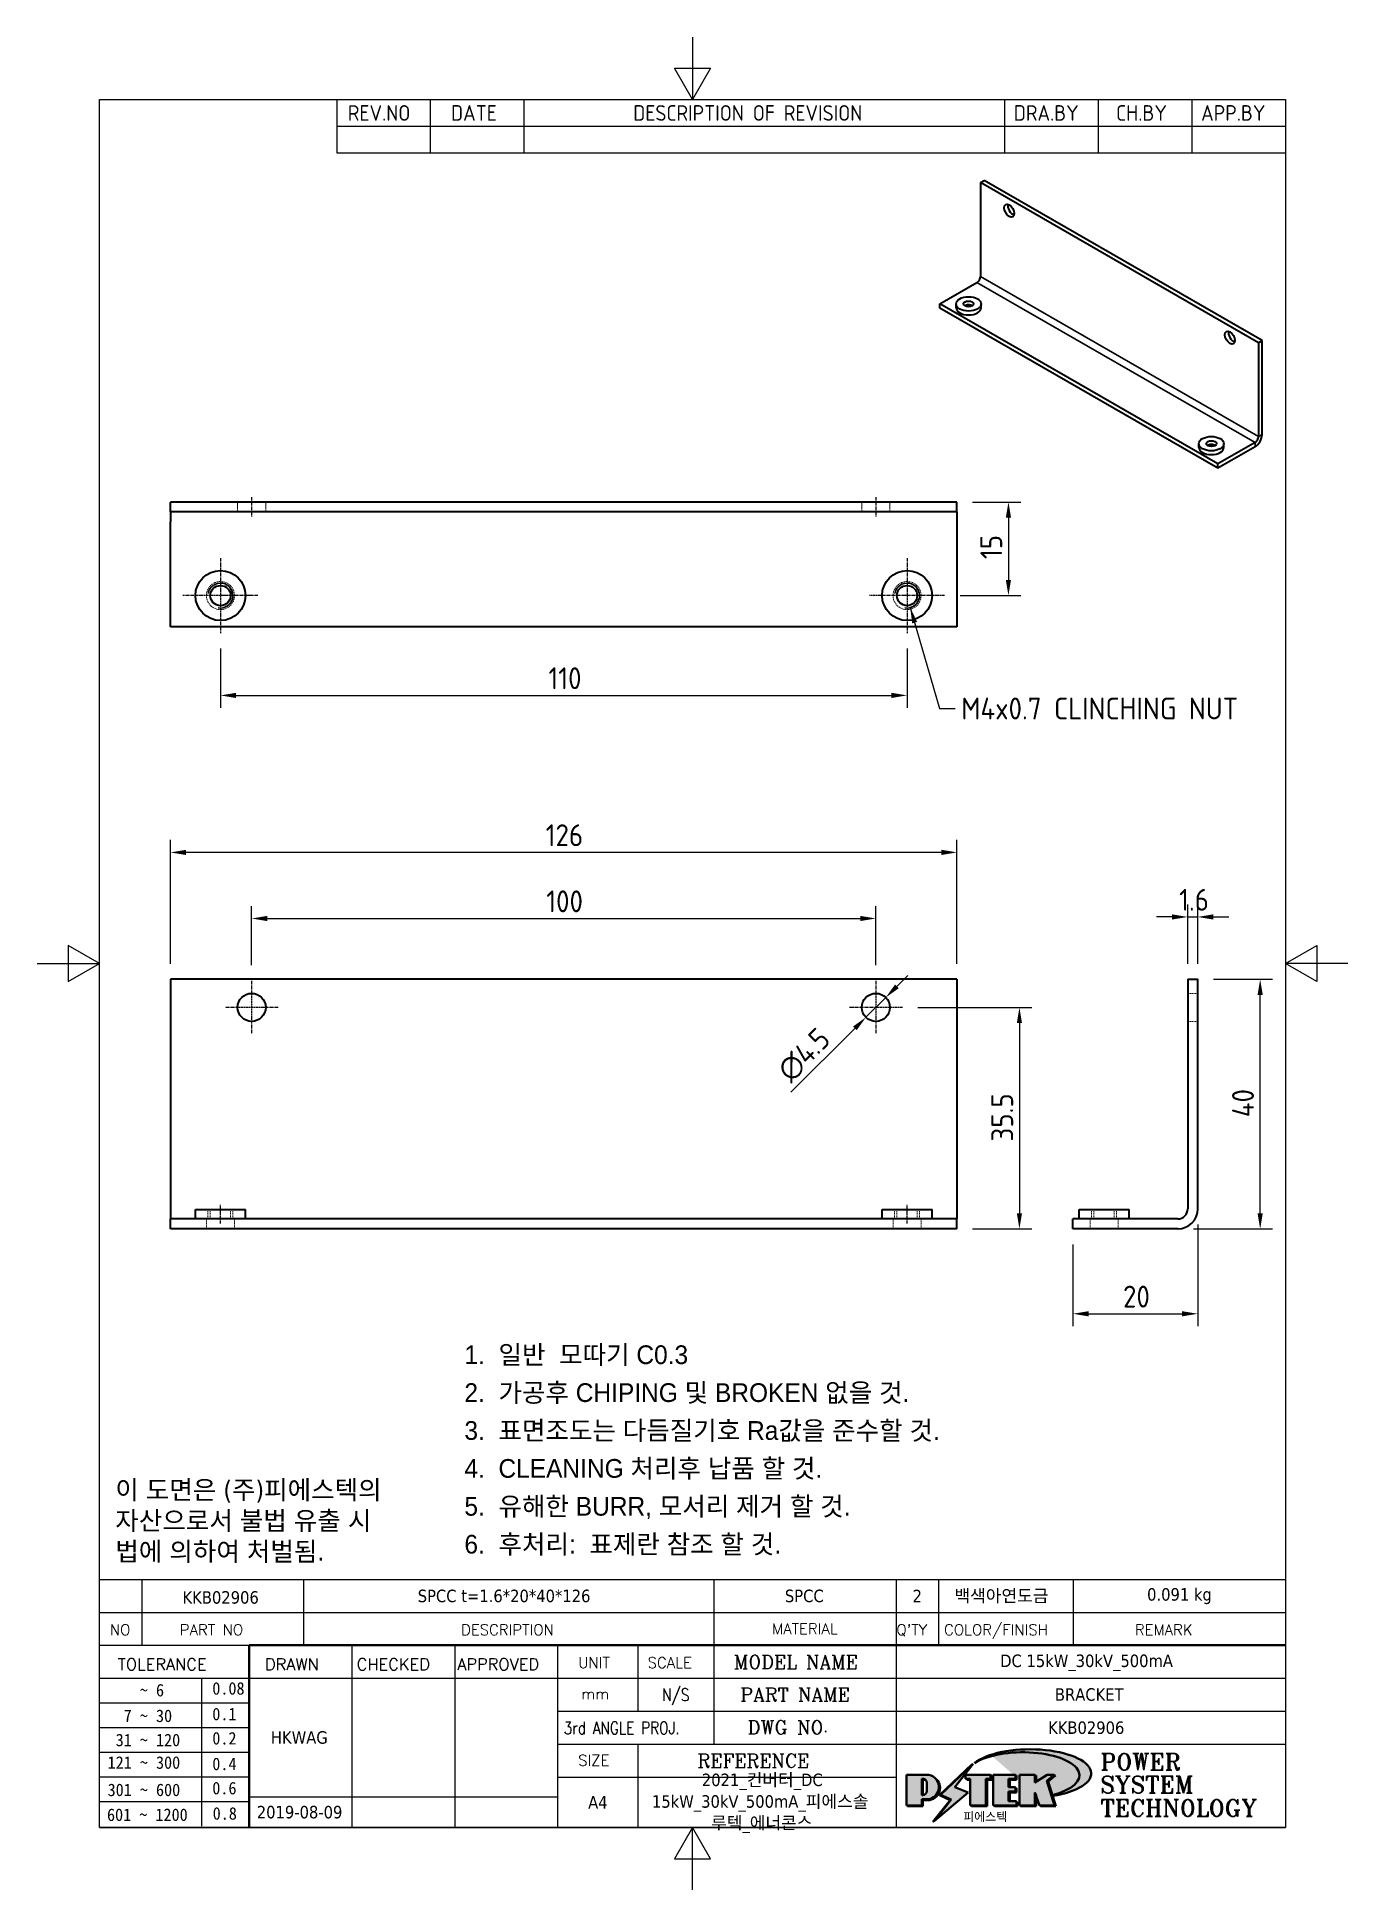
# Model space of a CAD drawing. Header units: millimetres. Extents: x 0 to 210, y 0 to 297.
import ezdxf
from ezdxf.enums import TextEntityAlignment as Align

# ---------------------------------------------------------------- set-up
doc = ezdxf.new("R2010")
doc.units = ezdxf.units.MM
doc.linetypes.add('CHAIN', pattern=[0.7087, 0.4724, -0.0591, 0.1181, -0.0591])
doc.linetypes.add('DASHED', pattern=[0.2067, 0.1654, -0.0413])
doc.layers.get('0').update_dxf_attribs({"color": 3, "lineweight": 25, "true_color": 0x00ff00})
for name, color, linetype, lineweight, true_color in [('가려진 것(ISO)', 2, 'DASHED', 18, 0xffff00), ('가시적인 것(ISO)', 3, 'Continuous', 40, 0x00ff00), ('가시적인 좁은 것(ISO)', 3, 'Continuous', 35, 0x00ff00), ('기호(ISO)', 5, 'Continuous', 25, 0x0000ff), ('제목(ISO)', 5, 'Continuous', 50, 0x0000ff), ('중심 표식(ISO)', 1, 'Continuous', 25, 0xff0000), ('중심선(ISO)', 1, 'Continuous', 25, 0xff0000), ('치수(ISO)', 2, 'Continuous', 25, 0xffff00)]:
    doc.layers.add(name, color=color, linetype=linetype, lineweight=lineweight, true_color=true_color)
doc.layers.add('경계(ISO)', color=7, linetype='Continuous', lineweight=25)
doc.layers.add('해치(ISO)', color=7, linetype='Continuous', lineweight=18)
doc.styles.add('HAN_291', font='')
doc.styles.add('HAN_370', font='', dxfattribs={"width": 2})
doc.styles.add('ISO Proportional', font='arial.ttf')
doc.styles.add('ISO ProportionalPSTEK', font='isocp.shx')
doc.styles.add('RC_284', font='ROMANC.shx')
doc.styles.add('RC_287', font='ROMANC.shx')
doc.styles.add('RC_292', font='ROMANC.shx')
doc.styles.add('ROMANT_294', font='romant.shx')
doc.styles.add('문자 텍스트_PSTEK_POSCO', font='isocp.shx')
doc.styles.add('치수 텍스트_PSTEK_POSCO', font='isocp.shx')
doc.styles.add('텍스트 스타일198', font='tahoma.ttf')
doc.styles.add('텍스트 스타일333', font='ROMANC.shx', dxfattribs={"width": 0.800000011920929})
doc.styles.get('HAN_291').set_extended_font_data('GulimChe')
doc.styles.get('HAN_370').set_extended_font_data('GulimChe')
doc.dimstyles.new('치수_PSTEK_POSCO', dxfattribs={"dimtxt": 3.5, "dimasz": 2.5, "dimexe": 2, "dimexo": 2.5, "dimgap": 1, "dimtad": 1, "dimrnd": 1e-08, "dimdsep": 46, "dimtxsty": '치수 텍스트_PSTEK_POSCO', "dimcen": 0.09, "dimdle": 10, "dimclrd": 7, "dimclre": 7, "dimclrt": 2, "dimadec": 1, "dimazin": 2, "dimtfac": 1, "dimtmove": 0, "dimatfit": 3, "dimfxl": 1, "dimtolj": 1, "dimlwd": -1, "dimlwe": -1, "dimarcsym": 0})
doc.dimstyles.new('치수_PSTEK_POSCO$7', dxfattribs={"dimtxt": 3.5, "dimasz": 2.5, "dimexe": 2, "dimexo": 2.5, "dimgap": 1, "dimtad": 1, "dimrnd": 1e-08, "dimdsep": 46, "dimtxsty": '치수 텍스트_PSTEK_POSCO', "dimcen": 0.09, "dimdle": 10, "dimclrd": 7, "dimclre": 7, "dimclrt": 2, "dimadec": 1, "dimazin": 2, "dimtfac": 1, "dimtmove": 0, "dimatfit": 3, "dimfxl": 1, "dimtolj": 1, "dimlwd": -1, "dimlwe": -1, "dimarcsym": 0})

msp = doc.modelspace()

# ---------------------------------------------------------------- texts
at = {"layer": '기호(ISO)', "color": 2, "true_color": 0xffff00, "insert": (148.0651531583264, 189.3713869238126), "char_height": 3.499999940395355, "width": 51.85790123939515, "attachment_point": 4, "line_spacing_factor": 0.612500011920929, "style": '치수 텍스트_PSTEK_POSCO'}
msp.add_mtext('{M4x0.7 CLINCHING NUT}', dxfattribs=at)
at = {"layer": '기호(ISO)', "color": 7, "insert": (12.5345017592702, 59.03223318725009), "char_height": 3.00000011920929, "width": 60.84077827472761, "attachment_point": 4, "line_spacing_factor": 0.9878842234611511, "style": '문자 텍스트_PSTEK_POSCO'}
msp.add_mtext('{\\fTahoma|b0|i0;\\H3.0000;이 도면은 (주)피에스텍의\\P자산으로서 불법 유출 시 \\P법에 의하여 처벌됨.}', dxfattribs=at)

# ---------------------------------------------------------------- blocks, each defined once
blk = doc.blocks.new('경계 Default Border')
at = {"layer": '경계(ISO)', "flags": 128}
for points in [[(105, 297.0000076293945), (105, 287.0000076293945), (102.1132469177246, 292.0000076293945), (107.8867530822754, 292.0000076293945), (105, 287.0000076293945)], [(10, 10), (10, 287.0000076293945), (200, 287.0000076293945), (200, 10), (10, 10)], [(0, 148.5000038146973), (10, 148.5000038146973), (5, 151.3867473602295), (5, 145.6132507324219), (10, 148.5000038146973)], [(210, 148.5000038146973), (200, 148.5000038146973), (205, 151.3867473602295), (205, 145.6132507324219), (200, 148.5000038146973)], [(105, 0), (105, 10), (102.1132469177246, 5), (107.8867530822754, 5), (105, 10)]]:
    blk.add_lwpolyline(points, dxfattribs=at)
blk = doc.blocks.new('제목 블록 PSTEK')
at = {"true_color": 0x848484}
for points in [[(317.2195697678507, 17.0593801673321), (322.0326348870767, 21.62682475217465), (322.2781991042243, 21.94392121864296), (317.0471853425802, 16.97985676345368), (318.7512090904202, 16.1899260703855), (316.0018030350395, 12.71868385740789), (316.3356552234328, 13.00206718743325), (318.9235935156908, 16.2694494742633)], [(321.9846681452406, 19.60711530335299), (321.4042753185749, 19.60711530335299), (321.4042753185749, 19.45905590879572), (321.9846681452406, 19.45905590879572)], [(324.6615819988275, 19.45905590879572), (325.4196460989604, 19.45905590879572), (325.4196460989604, 20.11051724484596), (325.2419748254881, 20.11051724484596), (325.2419748254881, 19.60711530335299), (324.4839107253602, 19.60711530335299), (324.4839107253602, 15.3430047401139), (322.1623394187076, 15.3430047401139), (322.1623394187076, 15.19494534555726), (324.6615819988275, 15.19494534555726)], [(328.2914414389548, 19.45905590879572), (329.4054050004294, 19.45905590879572), (329.4054050004294, 20.11051724484596), (329.2277337269622, 20.11051724484596), (329.2277337269622, 19.60711530335299), (328.1137701654877, 19.60711530335299), (328.1137701654877, 18.25543873810179), (328.2914414389548, 18.25543873810179)], [(328.2914414389548, 17.41554667867274), (329.4054050004294, 17.41554667867274), (329.4054050004294, 18.10737934354514), (329.2277337269622, 18.10737934354514), (329.2277337269622, 17.56360607323003), (328.1137701654877, 17.56360607323003), (328.1137701654877, 15.9944660761648), (328.2914414389548, 15.9944660761648)], [(332.5088862584528, 20.1105172448466), (332.3312149849806, 20.1105172448466), (332.3312149849806, 18.99741471888368), (332.5088862584528, 19.11081371413894)], [(335.6156307331414, 20.11051724484596), (335.2535118015555, 20.11051724484596), (334.2514536401189, 19.30614745124769), (335.4855464857051, 15.3430047401139), (333.1954852176545, 15.3430047401139), (333.2478643833523, 15.19494534555726), (335.6632177591723, 15.19494534555726), (334.4291249135862, 19.15808805669106)], [(329.5356972676428, 15.8464066816075), (329.3580259941756, 15.8464066816075), (329.3580259941756, 15.3430047401139), (325.8342124037171, 15.3430047401139), (325.8342124037171, 15.19494534555726), (329.5356972676428, 15.19494534555726)], [(332.5088862584528, 16.92964231796647), (332.3312149849806, 17.43186301645164), (332.3312149849806, 15.3430047401139), (330.0369607660135, 15.3430047401139), (330.0369607660135, 15.19494534555726), (332.5088862584528, 15.19494534555726)]]:
    blk.add_hatch(color=252, dxfattribs=at).paths.add_polyline_path(points)
at = {"true_color": 0x0000ff}
blk.add_hatch(color=5, dxfattribs=at).paths.add_polyline_path([(321.6183518841322, 17.4193704504104), (319.5281351041078, 18.24969419629727), (322.4505835294948, 22.02344462252142), (317.2195697678507, 17.0593801673321), (318.9235935156908, 16.2694494742633), (316.1741874603099, 12.79820726128571)])
at = {"true_color": 0xff0000}
h = blk.add_hatch(color=1, dxfattribs=at)
edge = h.paths.add_edge_path(flags=0)
edge.add_line((314.2242174273352, 19.60711530335299), (314.2242174273352, 17.00126995915134))
edge.add_line((314.2242174273352, 17.00126995915134), (314.3485873187598, 17.00126995915134))
edge.add_arc((314.3485873187598, 17.6527312952023), 0.6514613360509371, 270, 360)
edge.add_line((315.0000486548106, 17.6527312952023), (315.0000486548106, 18.95565396730211))
edge.add_arc((314.3485873187598, 18.95565396730212), 0.6514613360508712, 0, 90)
edge.add_line((314.3485873187598, 19.60711530335299), (314.2242174273352, 19.60711530335299))
edge = h.paths.add_edge_path()
edge.add_arc((314.9847713324306, 18.28938669179658), 1.969189947606664, 269.9999999999959, 450)
edge.add_line((314.9847713324306, 20.25857663940318), (311.7664314776902, 20.25857663940324))
edge.add_line((311.7664314776902, 20.25857663940324), (311.7664314776902, 15.3430047401139))
edge.add_line((311.7664314776902, 15.3430047401139), (314.2242174273352, 15.3430047401139))
edge.add_line((314.2242174273352, 15.3430047401139), (314.2242174273352, 16.32019674418991))
edge.add_line((314.2242174273352, 16.32019674418991), (314.9847713324307, 16.32019674418991))
at = {"true_color": 0x848484}
h = blk.add_hatch(color=252, dxfattribs=at)
edge = h.paths.add_edge_path()
edge.add_arc((314.9847713324309, 18.28938669179657), 1.969189947606666, 270, 406.8278729790604)
edge.add_arc((315.1624426058984, 18.1413272972396), 1.969189947606962, -90, 53.560984836317004, ccw=False)
edge.add_line((315.1624426058984, 16.17213734963263), (314.4018887008024, 16.17213734963263))
edge.add_line((314.4018887008024, 16.17213734963263), (314.4018887008024, 15.19494534555726))
edge.add_line((314.4018887008024, 15.19494534555726), (311.9441027511573, 15.19494534555726))
edge.add_line((311.9441027511573, 15.19494534555726), (311.9441027511573, 15.3430047401139))
edge.add_line((311.9441027511573, 15.3430047401139), (314.2242174273352, 15.3430047401139))
edge.add_line((314.2242174273352, 15.3430047401139), (314.2242174273352, 16.32019674418991))
edge.add_line((314.2242174273352, 16.32019674418991), (314.9847713324309, 16.32019674418991))
h = blk.add_hatch(color=252, dxfattribs=at)
edge = h.paths.add_edge_path()
edge.add_line((314.4018887008024, 19.45905590879572), (314.5262585922315, 19.45905590879572))
edge.add_arc((314.5262585922314, 18.80759457274939), 0.6514613360463194, 60.4189348879147, 90.00000000000318, ccw=False)
edge.add_arc((314.3485873187602, 18.95565396730057), 0.6514613360524251, 39.96992292766206, 90.00000000009999)
edge.add_line((314.3485873187591, 19.60711530335307), (314.2242174273352, 19.60711530335298))
edge.add_line((314.2242174273352, 19.60711530335299), (314.2242174273352, 17.00126995915134))
edge.add_line((314.2242174273352, 17.00126995915134), (314.3485873187591, 17.00126995915134))
edge.add_arc((314.3485873187568, 17.652731295233), 0.6514613360816299, 270.0000000002, 274.6930825552478)
edge.add_line((314.4018887008024, 17.0034541317032), (314.4018887008024, 19.45905590879572))
at = {"true_color": 0xff0000}
for points in [[(324.4839107253602, 19.60711530335299), (325.2419748254881, 19.60711530335299), (325.2419748254881, 20.25857663940324), (321.2266040451076, 20.25857663940324), (321.2266040451076, 19.60711530335299), (321.9846681452406, 19.60711530335299), (321.9846681452406, 15.3430047401139), (324.4839107253602, 15.3430047401139)], [(329.2277337269622, 20.25857663940324), (325.65654113025, 20.25857663940324), (325.65654113025, 15.3430047401139), (329.3580259941756, 15.3430047401139), (329.3580259941756, 15.9944660761648), (328.1137701654877, 15.9944660761648), (328.1137701654877, 17.56360607323003), (329.2277337269622, 17.56360607323003), (329.2277337269622, 18.25543873810179), (328.1137701654877, 18.25543873810179), (328.1137701654877, 19.60711530335299), (329.2277337269622, 19.60711530335299)], [(332.3312149849806, 20.25857663940324), (329.8592894925411, 20.25857663940324), (329.8592894925411, 15.3430047401139), (332.3312149849806, 15.3430047401139), (332.3312149849806, 17.4318630164523), (333.0701931098801, 15.3430047401139), (335.4855464857051, 15.3430047401139), (334.2514536401189, 19.30614745124769), (335.4379594596742, 20.25857663940324), (334.3071782107978, 20.25857663940324), (332.3312149849806, 18.99741471888304)]]:
    blk.add_hatch(color=1, dxfattribs=at).paths.add_polyline_path(points)
at = {"layer": '해치(ISO)', "true_color": 0x27d1fc}
h = blk.add_hatch(color=140, dxfattribs=at)
edge = h.paths.add_edge_path()
edge.add_ellipse((330.3660919371412, 20.15576403068321), major_axis=(9.100907360794343, 0), ratio=0.4069904968023172, start_angle=301.3098473703837, end_angle=507.7436900681698)
edge.add_ellipse((331.5340919371412, 20.4634168429492), major_axis=(-9.82350664112931, 0), ratio=0.3942600559756514, start_angle=111.51207141178469, end_angle=334.47025347086895, ccw=False)
edge.add_line((335.1363447531188, 16.8601935978785), (335.0955236905705, 16.99119398620872))
at = {"color": 180, "true_color": 0x3f00ff}
for p, q in [((182.475792979055, 11.79100474011392), (182.4757929790549, 51.56524660363496)), ((182.4757929790549, 51.56524660363496), (372.4757929537551, 51.56524660363496)), ((189.2651435055721, 51.56524660363496), (189.2651435055722, 41.00524660363494)), ((215.2152739891528, 41.00524660363494), (215.2152739891528, 51.56524660363496)), ((280.8758854511282, 51.56524660363496), (280.8758854511282, 41.00524660363494)), ((310.0881549537552, 51.56524660363496), (310.0881549537553, 41.00524660363494)), ((316.9044520275131, 51.56524660363496), (316.9044520275127, 41.00524660363494)), ((338.4566026226726, 51.56524660363496), (338.4566026226727, 41.00524660363494)), ((372.4757929537551, 51.56524660363496), (372.4757929537551, 11.79100474011389)), ((182.475792979055, 46.2852466036349), (372.4757929537551, 46.28524660363492)), ((182.475792979055, 41.00524660363493), (206.451475290024, 41.00524660363493)), ((222.9401812389276, 11.79100474011392), (222.9401812389276, 41.00524660363494)), ((239.4288871878316, 11.79100474011392), (239.4288871878316, 41.00524660363494)), ((255.9175931367356, 11.79100474011392), (255.9175931367356, 41.00524660363494)), ((268.6918866058747, 41.00524660363494), (268.6918866058747, 30.44524660363498)), ((280.8758854511282, 41.00524660363494), (280.8758854511282, 25.16524660363502)), ((310.088154953755, 41.00524660363494), (310.088154953755, 11.79100474011392)), ((182.475792979055, 35.72524660363497), (206.451475290024, 35.72524660363497)), ((198.8621818849491, 12.02524660363491), (198.8621818849491, 35.72524660363497)), ((206.451475290024, 35.72524660363497), (372.4757929537551, 35.72524660363497)), ((182.475792979055, 31.77524660363492), (206.451475290024, 31.77524660363492)), ((255.917593136736, 30.44524660363498), (372.4757929537552, 30.44524660363501)), ((182.475792979055, 27.82524660363487), (206.451475290024, 27.82524660363487)), ((182.475792979055, 23.87524660363505), (206.451475290024, 23.87524660363505)), ((255.9175931367359, 25.16524660363502), (372.4757929537552, 25.165246603635)), ((268.6918866058744, 25.16524660363502), (268.6918866058744, 11.79100474011392)), ((182.475792979055, 19.92524660363478), (206.451475290024, 19.92524660363478)), ((255.9175931367359, 19.88524660363481), (310.0881549537553, 19.88524660363481)), ((182.475792979055, 15.97524660363496), (206.451475290024, 15.97524660363496)), ((206.451475290024, 16.74100474011396), (255.9175931367359, 16.74100474011396)), ((182.475792979055, 11.79100474011392), (372.4757929537551, 11.79100474011389))]:
    blk.add_line(p, q, dxfattribs=at)
at = {"color": 7, "lineweight": 50}
for p, q in [((206.4514752900237, 11.79100474011392), (206.4514752900237, 41.00524660363494)), ((206.451475290024, 41.00524660363494), (372.4757929537551, 41.00524660363496))]:
    blk.add_line(p, q, dxfattribs=at)
at = {"color": 7}
for p, q in [((322.2781991042243, 21.94392121864296), (317.0471853425802, 16.97985676345368)), ((322.4505835294948, 22.02344462252142), (317.2195697678507, 17.0593801673321)), ((317.2195697678507, 17.0593801673321), (322.0326348870767, 21.62682475217465)), ((319.5281351041078, 18.24969419629727), (322.4505835294948, 22.02344462252142)), ((322.0326348870767, 21.62682475217465), (322.2781991042243, 21.94392121864296)), ((311.7664314776902, 20.25900474011391), (311.7664314776902, 15.34300474011391)), ((314.9847713324309, 20.25857663940324), (311.7664314776902, 20.25857663940324)), ((314.9847713324309, 20.25857663940324), (311.7664314776902, 20.25857663940324)), ((311.7664314776902, 20.25857663940324), (311.7664314776902, 15.3430047401139)), ((314.2242174273352, 17.00126995915134), (314.2242174273352, 19.60711530335299)), ((314.2242174273352, 19.60711530335299), (314.3485873187591, 19.60711530335299)), ((314.3485873187591, 19.60711530335299), (314.2242174273352, 19.60711530335299)), ((314.2242174273352, 19.60711530335299), (314.2242174273352, 17.00126995915134)), ((314.2242174273352, 17.00126995915134), (314.2242174273352, 19.60711530335299)), ((314.2242174273352, 19.60711530335299), (314.3485873187591, 19.60711530335299)), ((314.4018887008024, 19.45905590879572), (314.5262585922314, 19.45905590879572)), ((314.4018887008024, 17.0034541317032), (314.4018887008024, 19.45905590879572)), ((315.0000486548106, 18.95565396730275), (315.0000486548106, 17.65273129520161)), ((315.0000486548106, 18.95565396730275), (315.0000486548106, 17.65273129520161)), ((321.6183518841322, 17.4193704504104), (319.5281351041078, 18.24969419629727)), ((325.2419748254881, 20.25857663940324), (321.2266040451076, 20.25857663940324)), ((321.2266040451076, 20.25857663940324), (321.2266040451076, 19.60711530335299)), ((325.2419748254881, 20.25857663940324), (321.2266040451076, 20.25857663940324)), ((321.2266040451076, 20.25857663940324), (321.2266040451076, 19.60711530335299)), ((321.2266040451076, 19.60711530335299), (321.9846681452406, 19.60711530335299)), ((321.2266040451076, 19.60711530335299), (321.9846681452406, 19.60711530335299)), ((321.4042753185749, 19.60711530335299), (321.4042753185749, 19.45905590879572)), ((321.9846681452406, 19.60711530335299), (321.4042753185749, 19.60711530335299)), ((321.4042753185749, 19.45905590879572), (321.9846681452406, 19.45905590879572)), ((321.9846681452406, 19.60711530335299), (321.9846681452406, 15.3430047401139)), ((321.9846681452406, 19.45905590879572), (321.9846681452406, 19.60711530335299)), ((321.9846681452406, 19.60711530335299), (321.9846681452406, 15.3430047401139)), ((324.4839107253602, 19.60711530335299), (325.2419748254881, 19.60711530335299)), ((324.4839107253602, 15.3430047401139), (324.4839107253602, 19.60711530335299)), ((325.2419748254881, 19.60711530335299), (324.4839107253602, 19.60711530335299)), ((324.4839107253602, 19.60711530335299), (324.4839107253602, 15.3430047401139)), ((324.4839107253602, 19.60711530335299), (325.2419748254881, 19.60711530335299)), ((324.4839107253602, 15.3430047401139), (324.4839107253602, 19.60711530335299)), ((324.6615819988275, 19.45905590879572), (325.4196460989604, 19.45905590879572)), ((324.6615819988275, 15.19494534555726), (324.6615819988275, 19.45905590879572)), ((325.2419748254881, 19.60711530335299), (325.2419748254881, 20.25857663940324)), ((325.2419748254881, 19.60711530335299), (325.2419748254881, 20.25857663940324)), ((325.4196460989604, 20.11051724484596), (325.2419748254881, 20.11051724484596)), ((325.2419748254881, 20.11051724484596), (325.2419748254881, 19.60711530335299)), ((325.4196460989604, 19.45905590879572), (325.4196460989604, 20.11051724484596)), ((329.2277337269622, 20.25857663940324), (325.65654113025, 20.25857663940324)), ((325.65654113025, 20.25857663940324), (325.65654113025, 15.3430047401139)), ((325.65654113025, 20.25857663940324), (325.65654113025, 15.3430047401139)), ((329.2277337269622, 20.25857663940324), (325.65654113025, 20.25857663940324)), ((328.1137701654877, 18.25543873810179), (328.1137701654877, 19.60711530335299)), ((328.1137701654877, 19.60711530335299), (329.2277337269622, 19.60711530335299)), ((329.2277337269622, 19.60711530335299), (328.1137701654877, 19.60711530335299)), ((328.1137701654877, 19.60711530335299), (328.1137701654877, 18.25543873810179)), ((328.1137701654877, 18.25543873810179), (328.1137701654877, 19.60711530335299)), ((328.1137701654877, 19.60711530335299), (329.2277337269622, 19.60711530335299)), ((329.2277337269622, 18.25543873810179), (328.1137701654877, 18.25543873810179)), ((328.1137701654877, 18.25543873810179), (328.2914414389548, 18.25543873810179)), ((329.2277337269622, 18.25543873810179), (328.1137701654877, 18.25543873810179)), ((328.2914414389548, 18.25543873810179), (328.2914414389548, 19.45905590879572)), ((328.2914414389548, 19.45905590879572), (329.4054050004294, 19.45905590879572)), ((329.2277337269622, 19.60711530335299), (329.2277337269622, 20.25857663940324)), ((329.2277337269622, 19.60711530335299), (329.2277337269622, 20.25857663940324)), ((329.4054050004294, 20.11051724484596), (329.2277337269622, 20.11051724484596)), ((329.2277337269622, 20.11051724484596), (329.2277337269622, 19.60711530335299)), ((329.2277337269622, 17.56360607323003), (329.2277337269622, 18.25543873810179)), ((329.2277337269622, 17.56360607323003), (329.2277337269622, 18.25543873810179)), ((329.4054050004294, 18.10737934354514), (329.2277337269622, 18.10737934354514)), ((329.2277337269622, 18.10737934354514), (329.2277337269622, 17.56360607323003)), ((329.4054050004294, 19.45905590879572), (329.4054050004294, 20.11051724484596)), ((329.4054050004294, 17.41554667867274), (329.4054050004294, 18.10737934354514)), ((332.3312149849806, 20.25857663940324), (329.8592894925411, 20.25857663940324)), ((329.8592894925411, 20.25857663940324), (329.8592894925411, 15.3430047401139)), ((329.8592894925411, 20.25857663940324), (329.8592894925411, 15.3430047401139)), ((332.3312149849806, 20.25857663940324), (329.8592894925411, 20.25857663940324)), ((334.3071782107978, 20.25857663940324), (332.3312149849806, 18.99741471888304)), ((332.3312149849806, 18.99741471888304), (332.3312149849806, 20.25857663940324)), ((334.3071782107978, 20.25857663940324), (332.3312149849806, 18.99741471888304)), ((332.3312149849806, 18.99741471888304), (332.3312149849806, 20.25857663940324)), ((332.5088862584528, 20.1105172448466), (332.3312149849806, 20.1105172448466)), ((332.3312149849806, 20.1105172448466), (332.3312149849806, 18.99741471888368)), ((332.3312149849806, 18.99741471888368), (332.5088862584528, 19.11081371413894)), ((332.5088862584528, 19.11081371413894), (332.5088862584528, 20.1105172448466)), ((334.2514536401189, 19.30614745124769), (335.4379594596742, 20.25857663940324)), ((334.2514536401189, 19.30614745124769), (335.4379594596742, 20.25857663940324)), ((335.2535118015555, 20.11051724484596), (334.2514536401189, 19.30614745124769)), ((335.4855464857051, 15.3430047401139), (334.2514536401189, 19.30614745124769)), ((334.2514536401189, 19.30614745124769), (335.4855464857051, 15.3430047401139)), ((335.4855464857051, 15.3430047401139), (334.2514536401189, 19.30614745124769)), ((335.4379594596742, 20.25857663940324), (334.3071782107978, 20.25857663940324)), ((335.4379594596742, 20.25857663940324), (334.3071782107978, 20.25857663940324)), ((334.4291249135862, 19.15808805669104), (335.6156307331414, 20.11051724484596)), ((335.6632177591723, 15.19494534555726), (334.4291249135862, 19.15808805669104)), ((335.6156307331414, 20.11051724484596), (335.2535118015555, 20.11051724484596)), ((311.7664314776902, 15.3430047401139), (314.2242174273352, 15.3430047401139)), ((311.7664314776902, 15.3430047401139), (314.2242174273352, 15.3430047401139)), ((314.2242174273352, 15.3430047401139), (311.9441027511573, 15.3430047401139)), ((311.9441027511573, 15.3430047401139), (311.9441027511573, 15.19494534555726)), ((311.9441027511573, 15.19494534555726), (314.4018887008024, 15.19494534555726)), ((314.3485873187591, 17.00126995915134), (314.2242174273352, 17.00126995915134)), ((314.2242174273352, 17.00126995915134), (314.3485873187591, 17.00126995915134)), ((314.3485873187591, 17.00126995915134), (314.2242174273352, 17.00126995915134)), ((314.2242174273352, 16.32019674418991), (314.9847713324309, 16.32019674418991)), ((314.2242174273352, 15.3430047401139), (314.2242174273352, 16.32019674418991)), ((314.9847713324309, 16.32019674418991), (314.2242174273352, 16.32019674418991)), ((314.2242174273352, 16.32019674418991), (314.2242174273352, 15.3430047401139)), ((314.2242174273352, 16.32019674418991), (314.9847713324309, 16.32019674418991)), ((314.2242174273352, 15.3430047401139), (314.2242174273352, 16.32019674418991)), ((314.4018887008024, 16.17213734963263), (315.162442605898, 16.17213734963263)), ((314.4018887008024, 15.19494534555726), (314.4018887008024, 16.17213734963263)), ((318.7512090904202, 16.1899260703855), (316.0018030350395, 12.71868385740789)), ((316.1741874603099, 12.79820726128571), (321.6183518841322, 17.4193704504104)), ((318.9235935156908, 16.2694494742633), (316.1741874603099, 12.79820726128571)), ((316.3356552234328, 13.00206718743325), (318.9235935156908, 16.2694494742633)), ((317.0471853425802, 16.97985676345368), (318.7512090904202, 16.1899260703855)), ((318.9235935156908, 16.2694494742633), (317.2195697678507, 17.0593801673321)), ((317.2195697678507, 17.0593801673321), (318.9235935156908, 16.2694494742633)), ((321.9846681452406, 15.3430047401139), (324.4839107253602, 15.3430047401139)), ((321.9846681452406, 15.3430047401139), (324.4839107253602, 15.3430047401139)), ((324.4839107253602, 15.3430047401139), (322.1623394187076, 15.3430047401139)), ((322.1623394187076, 15.3430047401139), (322.1623394187076, 15.19494534555726)), ((322.1623394187076, 15.19494534555726), (324.6615819988275, 15.19494534555726)), ((325.65654113025, 15.3430047401139), (329.3580259941756, 15.3430047401139)), ((325.65654113025, 15.3430047401139), (329.3580259941756, 15.3430047401139)), ((329.3580259941756, 15.3430047401139), (325.8342124037171, 15.3430047401139)), ((325.8342124037171, 15.3430047401139), (325.8342124037171, 15.19494534555726)), ((325.8342124037171, 15.19494534555726), (329.5356972676428, 15.19494534555726)), ((328.1137701654877, 17.56360607323003), (329.2277337269622, 17.56360607323003)), ((328.1137701654877, 15.9944660761648), (328.1137701654877, 17.56360607323003)), ((329.2277337269622, 17.56360607323003), (328.1137701654877, 17.56360607323003)), ((328.1137701654877, 17.56360607323003), (328.1137701654877, 15.9944660761648)), ((328.1137701654877, 17.56360607323003), (329.2277337269622, 17.56360607323003)), ((328.1137701654877, 15.9944660761648), (328.1137701654877, 17.56360607323003)), ((329.3580259941756, 15.9944660761648), (328.1137701654877, 15.9944660761648)), ((328.1137701654877, 15.9944660761648), (328.2914414389548, 15.9944660761648)), ((329.3580259941756, 15.9944660761648), (328.1137701654877, 15.9944660761648)), ((328.2914414389548, 15.9944660761648), (328.2914414389548, 17.41554667867274)), ((328.2914414389548, 17.41554667867274), (329.4054050004294, 17.41554667867274)), ((329.3580259941756, 15.3430047401139), (329.3580259941756, 15.9944660761648)), ((329.3580259941756, 15.3430047401139), (329.3580259941756, 15.9944660761648)), ((329.5356972676428, 15.8464066816075), (329.3580259941756, 15.8464066816075)), ((329.3580259941756, 15.8464066816075), (329.3580259941756, 15.3430047401139)), ((329.5356972676428, 15.19494534555726), (329.5356972676428, 15.8464066816075)), ((329.8592894925411, 15.3430047401139), (332.3312149849806, 15.3430047401139)), ((329.8592894925411, 15.3430047401139), (332.3312149849806, 15.3430047401139)), ((332.3312149849806, 15.3430047401139), (330.0369607660135, 15.3430047401139)), ((330.0369607660135, 15.3430047401139), (330.0369607660135, 15.19494534555726)), ((330.0369607660135, 15.19494534555726), (332.5088862584528, 15.19494534555726)), ((332.3312149849806, 17.4318630164523), (333.0701931098801, 15.3430047401139)), ((332.3312149849806, 15.3430047401139), (332.3312149849806, 17.4318630164523)), ((332.5088862584528, 16.92964231796647), (332.3312149849806, 17.43186301645164)), ((332.3312149849806, 17.43186301645164), (332.3312149849806, 15.3430047401139)), ((332.3312149849806, 17.4318630164523), (333.0701931098801, 15.3430047401139)), ((332.3312149849806, 15.3430047401139), (332.3312149849806, 17.4318630164523)), ((332.5088862584528, 15.19494534555726), (332.5088862584528, 16.92964231796647)), ((333.0701931098801, 15.3430047401139), (335.4855464857051, 15.3430047401139)), ((333.0701931098801, 15.3430047401139), (335.4855464857051, 15.3430047401139)), ((335.4855464857051, 15.3430047401139), (333.1954852176545, 15.3430047401139)), ((333.1954852176545, 15.3430047401139), (333.2478643833523, 15.19494534555726)), ((333.2478643833523, 15.19494534555726), (335.6632177591723, 15.19494534555726)), ((345.0447381189468, 17.50375595811051), (344.9867755289346, 17.689895936919)), ((316.0018030350395, 12.71868385740789), (316.3356552234328, 13.00206718743325))]:
    blk.add_line(p, q, dxfattribs=at)
at = {"color": 5, "true_color": 0x0000ff}
for p, q in [((322.4505835294948, 22.02344462252142), (317.2195697678507, 17.0593801673321)), ((319.5281351041078, 18.24969419629727), (322.4505835294948, 22.02344462252142)), ((321.6183518841322, 17.4193704504104), (319.5281351041078, 18.24969419629727)), ((316.1741874603099, 12.79820726128571), (321.6183518841322, 17.4193704504104)), ((318.9235935156908, 16.2694494742633), (316.1741874603099, 12.79820726128571)), ((317.2195697678507, 17.0593801673321), (318.9235935156908, 16.2694494742633))]:
    blk.add_line(p, q, dxfattribs=at)
at = {"color": 1, "true_color": 0xff0000}
for p, q in [((314.9847713324309, 20.25857663940324), (311.7664314776902, 20.25857663940324)), ((311.7664314776902, 20.25857663940324), (311.7664314776902, 15.3430047401139)), ((314.2242174273352, 17.00126995915134), (314.2242174273352, 19.60711530335299)), ((314.2242174273352, 19.60711530335299), (314.3485873187591, 19.60711530335299)), ((315.0000486548106, 18.95565396730275), (315.0000486548106, 17.65273129520161)), ((325.2419748254881, 20.25857663940324), (321.2266040451076, 20.25857663940324)), ((321.2266040451076, 20.25857663940324), (321.2266040451076, 19.60711530335299)), ((321.2266040451076, 19.60711530335299), (321.9846681452406, 19.60711530335299)), ((321.9846681452406, 19.60711530335299), (321.9846681452406, 15.3430047401139)), ((324.4839107253602, 19.60711530335299), (325.2419748254881, 19.60711530335299)), ((324.4839107253602, 15.3430047401139), (324.4839107253602, 19.60711530335299)), ((325.2419748254881, 19.60711530335299), (325.2419748254881, 20.25857663940324)), ((329.2277337269622, 20.25857663940324), (325.65654113025, 20.25857663940324)), ((325.65654113025, 20.25857663940324), (325.65654113025, 15.3430047401139)), ((328.1137701654877, 18.25543873810179), (328.1137701654877, 19.60711530335299)), ((328.1137701654877, 19.60711530335299), (329.2277337269622, 19.60711530335299)), ((329.2277337269622, 18.25543873810179), (328.1137701654877, 18.25543873810179)), ((329.2277337269622, 19.60711530335299), (329.2277337269622, 20.25857663940324)), ((329.2277337269622, 17.56360607323003), (329.2277337269622, 18.25543873810179)), ((332.3312149849806, 20.25857663940324), (329.8592894925411, 20.25857663940324)), ((329.8592894925411, 20.25857663940324), (329.8592894925411, 15.3430047401139)), ((334.3071782107978, 20.25857663940324), (332.3312149849806, 18.99741471888304)), ((332.3312149849806, 18.99741471888304), (332.3312149849806, 20.25857663940324)), ((334.2514536401189, 19.30614745124769), (335.4379594596742, 20.25857663940324)), ((335.4855464857051, 15.3430047401139), (334.2514536401189, 19.30614745124769)), ((335.4379594596742, 20.25857663940324), (334.3071782107978, 20.25857663940324)), ((311.7664314776902, 15.3430047401139), (314.2242174273352, 15.3430047401139)), ((314.3485873187591, 17.00126995915134), (314.2242174273352, 17.00126995915134)), ((314.2242174273352, 16.32019674418991), (314.9847713324309, 16.32019674418991)), ((314.2242174273352, 15.3430047401139), (314.2242174273352, 16.32019674418991)), ((321.9846681452406, 15.3430047401139), (324.4839107253602, 15.3430047401139)), ((325.65654113025, 15.3430047401139), (329.3580259941756, 15.3430047401139)), ((328.1137701654877, 17.56360607323003), (329.2277337269622, 17.56360607323003)), ((328.1137701654877, 15.9944660761648), (328.1137701654877, 17.56360607323003)), ((329.3580259941756, 15.9944660761648), (328.1137701654877, 15.9944660761648)), ((329.3580259941756, 15.3430047401139), (329.3580259941756, 15.9944660761648)), ((329.8592894925411, 15.3430047401139), (332.3312149849806, 15.3430047401139)), ((332.3312149849806, 17.4318630164523), (333.0701931098801, 15.3430047401139)), ((332.3312149849806, 15.3430047401139), (332.3312149849806, 17.4318630164523)), ((333.0701931098801, 15.3430047401139), (335.4855464857051, 15.3430047401139))]:
    blk.add_line(p, q, dxfattribs=at)
at = {"color": 7}
for centre, radius, start, end in [((314.3485873187598, 18.95565396730211), 0.6514613360508712, 0, 90), ((314.3485873187602, 18.95565396730057), 0.6514613360524251, 39.96992292766117, 90), ((314.3485873187598, 18.95565396730212), 0.6514613360508712, 0, 90), ((314.5262585922314, 18.80759457274939), 0.6514613360463193, 60.41893488791137, 90), ((314.9847713324309, 18.28938669179658), 1.969189947606665, 270, 90), ((314.9847713324309, 18.28938669179658), 1.969189947606665, 270, 90), ((314.9847713324307, 18.2893866917965), 1.969189947606594, 270, 46.82787297909833), ((315.1624426058984, 18.1413272972396), 1.969189947606961, 270, 53.56098483636067), ((314.3485873187597, 17.65273129520228), 0.6514613360509381, 270, 0), ((314.3485873187598, 17.6527312952023), 0.6514613360509381, 270, 0), ((314.3485873187568, 17.652731295233), 0.6514613360816299, 270, 274.6930825552478)]:
    blk.add_arc(centre, radius, start, end, dxfattribs=at)
at = {"color": 1, "true_color": 0xff0000}
for centre, radius, start, end in [((314.3485873187598, 18.95565396730211), 0.6514613360508712, 0, 90), ((314.9847713324309, 18.28938669179657), 1.969189947606665, 270, 90), ((314.3485873187598, 17.6527312952023), 0.6514613360509381, 270, 0)]:
    blk.add_arc(centre, radius, start, end, dxfattribs=at)
at = {"layer": '제목(ISO)', "lineweight": 18}
blk.add_line((182.475792979055, 35.72500474011393), (182.475792979055, 11.79100474011392), dxfattribs=at)
at = {"layer": '제목(ISO)'}
for p, q in [((322.2781991042243, 21.94392121864296), (317.0471853425802, 16.97985676345368)), ((322.4505835294948, 22.02344462252142), (317.2195697678507, 17.0593801673321)), ((317.2195697678507, 17.0593801673321), (322.0326348870767, 21.62682475217465)), ((319.5281351041078, 18.24969419629727), (322.4505835294948, 22.02344462252142)), ((322.0326348870767, 21.62682475217465), (322.2781991042243, 21.94392121864296)), ((314.9847713324306, 20.25857663940324), (311.7664314776902, 20.25857663940324)), ((311.7664314776902, 20.25857663940324), (311.7664314776902, 15.3430047401139)), ((314.2242174273352, 17.00126995915134), (314.2242174273352, 19.60711530335299)), ((314.2242174273352, 19.60711530335299), (314.3485873187598, 19.60711530335299)), ((314.3485873187591, 19.60711530335299), (314.2242174273352, 19.60711530335299)), ((314.2242174273352, 19.60711530335299), (314.2242174273352, 17.00126995915134)), ((314.4018887008024, 19.45905590879572), (314.5262585922314, 19.45905590879572)), ((314.4018887008024, 17.0034541317032), (314.4018887008024, 19.45905590879572)), ((315.0000486548106, 18.95565396730211), (315.0000486548106, 17.6527312952023)), ((321.6183518841322, 17.4193704504104), (319.5281351041078, 18.24969419629727)), ((325.2419748254881, 20.25857663940324), (321.2266040451076, 20.25857663940324)), ((321.2266040451076, 20.25857663940324), (321.2266040451076, 19.60711530335299)), ((321.2266040451076, 19.60711530335299), (321.9846681452406, 19.60711530335299)), ((321.9846681452406, 19.60711530335299), (321.4042753185749, 19.60711530335299)), ((321.4042753185749, 19.60711530335299), (321.4042753185749, 19.45905590879572)), ((321.4042753185749, 19.45905590879572), (321.9846681452406, 19.45905590879572)), ((321.9846681452406, 19.60711530335299), (321.9846681452406, 15.3430047401139)), ((321.9846681452406, 19.45905590879572), (321.9846681452406, 19.60711530335299)), ((324.4839107253602, 19.60711530335299), (325.2419748254881, 19.60711530335299)), ((324.4839107253602, 15.3430047401139), (324.4839107253602, 19.60711530335299)), ((325.2419748254881, 19.60711530335299), (324.4839107253602, 19.60711530335299)), ((324.4839107253602, 19.60711530335299), (324.4839107253602, 15.3430047401139)), ((324.6615819988275, 19.45905590879572), (325.4196460989604, 19.45905590879572)), ((324.6615819988275, 15.19494534555726), (324.6615819988275, 19.45905590879572)), ((325.2419748254881, 19.60711530335299), (325.2419748254881, 20.25857663940324)), ((325.4196460989604, 20.11051724484596), (325.2419748254881, 20.11051724484596)), ((325.2419748254881, 20.11051724484596), (325.2419748254881, 19.60711530335299)), ((325.4196460989604, 19.45905590879572), (325.4196460989604, 20.11051724484596)), ((329.2277337269622, 20.25857663940324), (325.65654113025, 20.25857663940324)), ((325.65654113025, 20.25857663940324), (325.65654113025, 15.3430047401139)), ((328.1137701654877, 18.25543873810179), (328.1137701654877, 19.60711530335299)), ((328.1137701654877, 19.60711530335299), (329.2277337269622, 19.60711530335299)), ((329.2277337269622, 19.60711530335299), (328.1137701654877, 19.60711530335299)), ((328.1137701654877, 19.60711530335299), (328.1137701654877, 18.25543873810179)), ((329.2277337269622, 18.25543873810179), (328.1137701654877, 18.25543873810179)), ((328.1137701654877, 18.25543873810179), (328.2914414389548, 18.25543873810179)), ((328.2914414389548, 19.45905590879572), (329.4054050004294, 19.45905590879572)), ((328.2914414389548, 18.25543873810179), (328.2914414389548, 19.45905590879572)), ((329.2277337269622, 19.60711530335299), (329.2277337269622, 20.25857663940324)), ((329.4054050004294, 20.11051724484596), (329.2277337269622, 20.11051724484596)), ((329.2277337269622, 20.11051724484596), (329.2277337269622, 19.60711530335299)), ((329.2277337269622, 17.56360607323003), (329.2277337269622, 18.25543873810179)), ((329.4054050004294, 18.10737934354514), (329.2277337269622, 18.10737934354514)), ((329.2277337269622, 18.10737934354514), (329.2277337269622, 17.56360607323003)), ((329.4054050004294, 19.45905590879572), (329.4054050004294, 20.11051724484596)), ((329.4054050004294, 17.41554667867274), (329.4054050004294, 18.10737934354514)), ((332.3312149849806, 20.25857663940324), (329.8592894925411, 20.25857663940324)), ((329.8592894925411, 20.25857663940324), (329.8592894925411, 15.3430047401139)), ((334.3071782107978, 20.25857663940324), (332.3312149849806, 18.99741471888304)), ((332.3312149849806, 18.99741471888304), (332.3312149849806, 20.25857663940324)), ((332.5088862584528, 20.1105172448466), (332.3312149849806, 20.1105172448466)), ((332.3312149849806, 20.1105172448466), (332.3312149849806, 18.99741471888368)), ((332.3312149849806, 18.99741471888368), (332.5088862584528, 19.11081371413894)), ((332.5088862584528, 19.11081371413894), (332.5088862584528, 20.1105172448466)), ((334.2514536401189, 19.30614745124769), (335.4379594596742, 20.25857663940324)), ((335.2535118015555, 20.11051724484596), (334.2514536401189, 19.30614745124769)), ((335.4855464857051, 15.3430047401139), (334.2514536401189, 19.30614745124769)), ((334.2514536401189, 19.30614745124769), (335.4855464857051, 15.3430047401139)), ((335.4379594596742, 20.25857663940324), (334.3071782107978, 20.25857663940324)), ((334.4291249135862, 19.15808805669106), (335.6156307331414, 20.11051724484596)), ((335.6632177591723, 15.19494534555726), (334.4291249135862, 19.15808805669106)), ((335.6156307331414, 20.11051724484596), (335.2535118015555, 20.11051724484596)), ((311.7664314776902, 15.3430047401139), (314.2242174273352, 15.3430047401139)), ((314.2242174273352, 15.3430047401139), (311.9441027511573, 15.3430047401139)), ((311.9441027511573, 15.3430047401139), (311.9441027511573, 15.19494534555726)), ((311.9441027511573, 15.19494534555726), (314.4018887008024, 15.19494534555726)), ((314.3485873187598, 17.00126995915134), (314.2242174273352, 17.00126995915134)), ((314.2242174273352, 17.00126995915134), (314.3485873187591, 17.00126995915134)), ((314.2242174273352, 15.3430047401139), (314.2242174273352, 16.32019674418991)), ((314.2242174273352, 16.32019674418991), (314.9847713324307, 16.32019674418991)), ((314.9847713324309, 16.32019674418991), (314.2242174273352, 16.32019674418991)), ((314.2242174273352, 16.32019674418991), (314.2242174273352, 15.3430047401139)), ((314.4018887008024, 15.19494534555726), (314.4018887008024, 16.17213734963263)), ((314.4018887008024, 16.17213734963263), (315.1624426058984, 16.17213734963263)), ((318.7512090904202, 16.1899260703855), (316.0018030350395, 12.71868385740789)), ((316.1741874603099, 12.79820726128571), (321.6183518841322, 17.4193704504104)), ((318.9235935156908, 16.2694494742633), (316.1741874603099, 12.79820726128571)), ((316.3356552234328, 13.00206718743325), (318.9235935156908, 16.2694494742633)), ((317.0471853425802, 16.97985676345368), (318.7512090904202, 16.1899260703855)), ((317.2195697678507, 17.0593801673321), (318.9235935156908, 16.2694494742633)), ((318.9235935156908, 16.2694494742633), (317.2195697678507, 17.0593801673321)), ((321.9846681452406, 15.3430047401139), (324.4839107253602, 15.3430047401139)), ((324.4839107253602, 15.3430047401139), (322.1623394187076, 15.3430047401139)), ((322.1623394187076, 15.3430047401139), (322.1623394187076, 15.19494534555726)), ((322.1623394187076, 15.19494534555726), (324.6615819988275, 15.19494534555726)), ((325.65654113025, 15.3430047401139), (329.3580259941756, 15.3430047401139)), ((329.3580259941756, 15.3430047401139), (325.8342124037171, 15.3430047401139)), ((325.8342124037171, 15.3430047401139), (325.8342124037171, 15.19494534555726)), ((325.8342124037171, 15.19494534555726), (329.5356972676428, 15.19494534555726)), ((328.1137701654877, 15.9944660761648), (328.1137701654877, 17.56360607323003)), ((328.1137701654877, 17.56360607323003), (329.2277337269622, 17.56360607323003)), ((329.2277337269622, 17.56360607323003), (328.1137701654877, 17.56360607323003)), ((328.1137701654877, 17.56360607323003), (328.1137701654877, 15.9944660761648)), ((329.3580259941756, 15.9944660761648), (328.1137701654877, 15.9944660761648)), ((328.1137701654877, 15.9944660761648), (328.2914414389548, 15.9944660761648)), ((328.2914414389548, 17.41554667867274), (329.4054050004294, 17.41554667867274)), ((328.2914414389548, 15.9944660761648), (328.2914414389548, 17.41554667867274)), ((329.3580259941756, 15.3430047401139), (329.3580259941756, 15.9944660761648)), ((329.5356972676428, 15.8464066816075), (329.3580259941756, 15.8464066816075)), ((329.3580259941756, 15.8464066816075), (329.3580259941756, 15.3430047401139)), ((329.5356972676428, 15.19494534555726), (329.5356972676428, 15.8464066816075)), ((329.8592894925411, 15.3430047401139), (332.3312149849806, 15.3430047401139)), ((332.3312149849806, 15.3430047401139), (330.0369607660135, 15.3430047401139)), ((330.0369607660135, 15.3430047401139), (330.0369607660135, 15.19494534555726)), ((330.0369607660135, 15.19494534555726), (332.5088862584528, 15.19494534555726)), ((332.3312149849806, 15.3430047401139), (332.3312149849806, 17.4318630164523)), ((332.3312149849806, 17.4318630164523), (333.0701931098801, 15.3430047401139)), ((332.5088862584528, 16.92964231796647), (332.3312149849806, 17.43186301645164)), ((332.3312149849806, 17.43186301645164), (332.3312149849806, 15.3430047401139)), ((332.5088862584528, 15.19494534555726), (332.5088862584528, 16.92964231796647)), ((333.0701931098801, 15.3430047401139), (335.4855464857051, 15.3430047401139)), ((335.4855464857051, 15.3430047401139), (333.1954852176545, 15.3430047401139)), ((333.1954852176545, 15.3430047401139), (333.2478643833523, 15.19494534555726)), ((333.2478643833523, 15.19494534555726), (335.6632177591723, 15.19494534555726)), ((316.0018030350395, 12.71868385740789), (316.3356552234328, 13.00206718743325))]:
    blk.add_line(p, q, dxfattribs=at)
at = {"layer": '제목(ISO)', "color": 4, "true_color": 0x00ffff}
blk.add_line((335.1363447531188, 16.8601935978785), (335.0955236905705, 16.99119398620872), dxfattribs=at)
at = {"layer": '제목(ISO)'}
for centre, radius, start, end in [((314.3485873187598, 18.95565396730212), 0.6514613360508712, 0, 90), ((314.3485873187602, 18.95565396730057), 0.6514613360524251, 39.96992292766117, 90), ((314.5262585922314, 18.80759457274939), 0.6514613360463193, 60.41893488791137, 90), ((314.9847713324306, 18.28938669179658), 1.969189947606664, 46.82787297909431, 90), ((314.9847713324307, 18.2893866917965), 1.969189947606594, 270, 46.82787297909833), ((314.9847713324309, 18.28938669179657), 1.969189947606666, 270, 46.8278729790603), ((315.1624426058984, 18.1413272972396), 1.969189947606962, 270, 53.56098483631701), ((314.3485873187598, 17.6527312952023), 0.6514613360509371, 270, 0), ((314.3485873187568, 17.652731295233), 0.6514613360816299, 270, 274.6930825552478)]:
    blk.add_arc(centre, radius, start, end, dxfattribs=at)
at = {"layer": '제목(ISO)', "color": 4, "true_color": 0x00ffff}
for centre, major_axis, ratio, start_param, end_param in [((331.5340919371412, 20.4634168429492), (9.82350664112931, 0), 0.3942600559756514, 5.087845455444478, 8.97919982663645), ((330.3660919371412, 20.15576403068321), (9.100907360794343, 0), 0.4069904968023172, 5.258848905294775, 8.861799147915196)]:
    blk.add_ellipse(centre, major_axis=major_axis, ratio=ratio, start_param=start_param, end_param=end_param, dxfattribs=at)
at = {"color": 2, "true_color": 0xffff00}
for s, height, style, p in [('COLOR/FINISH', 1.742399930953979, 'RC_284', (317.7725341324144, 42.62317362549192)), ('NO', 1.742399930953979, 'RC_284', (184.135398793432, 42.62317362549192)), ('PART NO', 1.742399930953979, 'RC_284', (195.3359407378685, 42.62317362549192)), ('DESCRIPTION', 1.742399930953979, 'RC_284', (240.4025565652523, 42.62317362549192)), ("Q'TY", 1.742399930953979, 'RC_284', (310.1440786515383, 42.62317362549192)), ('REMARK', 1.742399930953979, 'RC_284', (348.346649953877, 42.62317362549192)), (' TOLERANCE', 1.899999976158142, 'RC_287', (184.0872874387979, 37.00893196870329)), ('DRAWN', 1.899999976158142, 'RC_287', (208.9766620976279, 37.00893196870329)), ('CHECKED', 1.899999976158142, 'RC_287', (223.6856844514997, 37.00893196870329)), ('APPROVED', 1.899999976158142, 'RC_287', (239.7795453577791, 37.00893196870329)), ('UNIT', 1.742399930953979, 'RC_284', (259.1652673287452, 37.34317362549218)), ('SCALE', 1.742399930953979, 'RC_284', (270.2934779252897, 37.34317362549218)), ('MODEL NAME', 2.178000062704086, 'RC_292', (284.096330289083, 37.25462520371384)), ('    ~ 6', 2.000000029802322, 'HAN_291', (183.7721304966814, 32.8176515608431)), ('0.08', 2.000000029802322, 'HAN_291', (200.5467345600617, 33.09873600004101)), ('mm', 1.742399930953979, 'RC_284', (259.6505418159997, 32.3543089683787)), ('PART NAME', 2.178000062704086, 'RC_292', (285.1416959765849, 32.03045329421792)), ('  7 ~ 30', 2.000000029802322, 'HAN_291', (183.7721304966814, 28.70538114822415)), ('0.1', 2.000000029802322, 'HAN_291', (200.5467345600617, 28.98646558742206)), (' 31 ~ 120', 2.000000029802322, 'HAN_291', (183.7721304966814, 24.82628181916237)), ('0.2', 2.000000029802322, 'HAN_291', (200.5467345600617, 25.10736625836028)), (' DWG NO.', 2.178000062704086, 'RC_292', (284.8124284083233, 26.75045329421772)), ('121 ~ 300', 2.000000029802322, 'HAN_291', (183.7721304966814, 21.21401206133254)), ('0.4', 2.000000029802322, 'HAN_291', (200.5467345600617, 20.99509650053045)), ('SIZE', 1.742399930953979, 'RC_284', (259.1652673287452, 21.69497768947366)), ('REFERENCE', 2.178000062704086, 'RC_292', (278.2741065029841, 21.43214925458022)), ('301 ~ 600', 2.000000029802322, 'HAN_291', (183.7721304966814, 16.83491273227077)), ('0.6', 2.000000029802322, 'HAN_291', (200.5467345600617, 17.11599717146868)), ('0.8', 2.000000029802322, 'HAN_291', (200.6097246063884, 13.05732192299702)), ('601 ~ 1200', 2.000000029802322, 'HAN_291', (183.6802025156883, 12.84759660881125))]:
    blk.add_text(s, height=height, dxfattribs=dict(at, style=style)).set_placement(p)
at = {"color": 2, "true_color": 0xffff00, "style": 'RC_284'}
blk.add_text('MATERIAL', height=1.742399930953979, dxfattribs=at).set_placement((295.4820202024417, 43.64524660363492), align=Align.MIDDLE_CENTER)
at = {"color": 7, "style": '텍스트 스타일333', "width": 0.7999999523162842}
blk.add_text('N/S', height=2.000000029802322, dxfattribs=at).set_placement((274.7838860285014, 33.08524660363496), align=Align.MIDDLE_CENTER)
at = {"color": 2, "true_color": 0xffff00, "style": '텍스트 스타일333', "width": 0.7999999523162842}
blk.add_text('3rd ANGLE PROJ.', height=2.000000029802322, dxfattribs=at).set_placement((256.8430306642954, 26.76148381654429))
at = {"color": 7, "style": 'ROMANT_294'}
for s, p in [('POWER', (342.82727231297, 20.97115304607566)), ('SYSTEM', (342.82727231297, 17.3284636719184)), ('TECHNOLOGY', (342.82727231297, 13.57194088644453))]:
    blk.add_text(s, height=2.700000107288361, dxfattribs=at).set_placement(p)
at = {"color": 7, "insert": (320.8519732224835, 14.21236326823155), "char_height": 1.400000005960464, "attachment_point": 1, "line_spacing_factor": 0.3319999873638153, "style": 'HAN_370'}
blk.add_mtext('\\fHY견고딕|b0|i0;\\H1.4000;피에스텍', dxfattribs=at)
at = {"layer": '제목(ISO)', "color": 7, "style": '텍스트 스타일198'}
for tag, p in [('부품_번호_001', (195.7796271768968, 47.68004260673702)), ('설명_001', (233.4587552678761, 47.92245856837096)), ('재질_001', (292.2765131236743, 47.92524659519488)), ("3._Q'TY_001", (312.7327037528258, 47.90442725317898)), ('4._COLOR_001', (319.4395155511755, 47.94788311323986)), ('질량\\P3;_001', (350.3046145979153, 48.1643332325385)), ('1._MODEL_NAME_001', (326.7684841840689, 37.52172745615292)), ('제목_001', (335.5349605824892, 32.12134217035067)), ('설계자_001', (209.9396160013646, 25.23446884679021)), ('부품_번호_001', (334.4388674301287, 26.8052465951949)), ('프로젝트_001', (278.9744245225954, 18.43951439740151)), ('작성_날짜_001', (207.6736656800234, 13.26600473167383)), ('시트_크기_001', (260.7634369704525, 14.8381256569732)), ('프로젝트_002', (270.9791918143218, 14.97568842208535)), ('프로젝트_003', (280.4473441481205, 11.5491460676562))]:
    blk.add_attdef(tag, p, '', height=2.000000029802322, dxfattribs=at)
for tag, p in [('점검자', (231.1845342133799, 26.23312567187446)), ('엔지니어링_승인자', (247.673240162284, 26.23312567187446)), ('점검_날짜', (231.1845342133799, 14.26600474011394)), ('엔지니어링_승인_날짜', (247.6732401622839, 14.26600474011394))]:
    blk.add_attdef(tag, text='', height=2.000000029802322, dxfattribs=at).set_placement(p, align=Align.MIDDLE_CENTER)
blk = doc.blocks.new('리비전 내역')
at = {"layer": '기호(ISO)'}
for p, q in [((48.00000000000001, 287.0000076293945), (200, 287.0000076293945)), ((48.00000000000001, 287.0000076293945), (48.00000000000001, 282.7200076293945)), ((63.00000000000001, 287.0000076293945), (63.00000000000001, 282.7200076293945)), ((78, 287.0000076293945), (78, 282.7200076293945)), ((155, 287.0000076293945), (155, 282.7200076293945)), ((170, 287.0000076293945), (170, 282.7200076293945)), ((185, 287.0000076293945), (185, 282.7200076293945)), ((200, 287.0000076293945), (200, 282.7200076293945)), ((48.00000000000001, 282.7200076293945), (200, 282.7200076293945)), ((48.00000000000001, 282.7200076293945), (48.00000000000001, 278.4400076293945)), ((63.00000000000001, 282.7200076293945), (63.00000000000001, 278.4400076293945)), ((78, 282.7200076293945), (78, 278.4400076293945)), ((155, 282.7200076293945), (155, 278.4400076293945)), ((170, 282.7200076293945), (170, 278.4400076293945)), ((185, 282.7200076293945), (185, 278.4400076293945)), ((200, 282.7200076293945), (200, 278.4400076293945)), ((48.00000000000001, 278.4400076293945), (200, 278.4400076293945))]:
    blk.add_line(p, q, dxfattribs=at)
at = {"layer": '기호(ISO)', "color": 2, "true_color": 0xffff00, "char_height": 2.5, "attachment_point": 7, "style": 'ISO ProportionalPSTEK'}
for s, insert in [('REV.NO', (49.7871163682308, 283.5831900503393)), ('DATE', (66.31423177283666, 283.5831900503393)), ('DESCRIPTION OF REVISION', (95.50702043336295, 283.5831900503393)), ('DRA.BY', (156.4757339553203, 283.5831900503393)), ('CH.BY', (172.8642915086116, 283.5831900503393)), ('APP.BY', (186.4777339604403, 283.5831900503393))]:
    blk.add_mtext(s, dxfattribs=dict(at, insert=insert))
blk = doc.blocks.new('*D22')
at = {"layer": 'Defpoints', "color": 0, "transparency": 16777216}
for p in [(29.37222780436557, 201.4731277716925), (139.3722278043656, 201.4731277716925), (139.3722278043656, 191.4731277716925)]:
    blk.add_point(p, dxfattribs=at)
at = {"layer": '치수(ISO)', "color": 7, "transparency": 16777216}
for p, q in [((29.37222780436557, 198.9731277716925), (29.37222780436557, 189.4731277716925)), ((139.3722278043656, 198.9731277716925), (139.3722278043656, 189.4731277716925)), ((31.87222780436557, 191.4731277716925), (136.8722278043656, 191.4731277716925))]:
    blk.add_line(p, q, dxfattribs=at)
for points in [[(31.87222780436557, 191.8897944383591), (31.87222780436557, 191.0564611050258), (29.37222780436557, 191.4731277716925)], [(136.8722278043656, 191.8897944383591), (136.8722278043656, 191.0564611050258), (139.3722278043656, 191.4731277716925)]]:
    blk.add_solid(points, dxfattribs=at)
at = {"layer": '치수(ISO)', "color": 2, "transparency": 16777216, "insert": (81.92084985160966, 194.2231277716925), "char_height": 3.5, "attachment_point": 4, "style": '치수 텍스트_PSTEK_POSCO'}
blk.add_mtext('\\A1;110', dxfattribs=at)
blk = doc.blocks.new('*D23')
at = {"layer": 'Defpoints', "color": 0, "transparency": 16777216}
for p in [(134.3722278043399, 155.7135562015114), (34.37222780433989, 145.7135562015113), (134.3722278043399, 145.7135562015114)]:
    blk.add_point(p, dxfattribs=at)
at = {"layer": '치수(ISO)', "color": 7, "transparency": 16777216}
for p, q in [((34.37222780433989, 148.2135562015113), (34.37222780433989, 157.7135562015114)), ((134.3722278043399, 148.2135562015114), (134.3722278043399, 157.7135562015114)), ((36.87222780433989, 155.7135562015114), (131.8722278043399, 155.7135562015114))]:
    blk.add_line(p, q, dxfattribs=at)
for points in [[(36.87222780433989, 156.130222868178), (36.87222780433989, 155.2968895348447), (34.37222780433989, 155.7135562015114)], [(131.8722278043399, 156.130222868178), (131.8722278043399, 155.2968895348447), (134.3722278043399, 155.7135562015114)]]:
    blk.add_solid(points, dxfattribs=at)
at = {"layer": '치수(ISO)', "color": 2, "transparency": 16777216, "insert": (81.57084985158397, 158.4635562015114), "char_height": 3.5, "attachment_point": 4, "style": '치수 텍스트_PSTEK_POSCO'}
blk.add_mtext('\\A1;100', dxfattribs=at)
blk = doc.blocks.new('*D24')
at = {"layer": 'Defpoints', "color": 0, "transparency": 16777216}
for p in [(21.37222780433987, 166.3086311192128), (21.37222780433987, 145.9635562015113), (147.3722278043399, 145.9635562015114)]:
    blk.add_point(p, dxfattribs=at)
at = {"layer": '치수(ISO)', "color": 7, "transparency": 16777216}
for p, q in [((21.37222780433987, 148.4635562015113), (21.37222780433987, 168.3086311192128)), ((147.3722278043399, 148.4635562015114), (147.3722278043399, 168.3086311192128)), ((144.8722278043399, 166.3086311192128), (23.87222780433987, 166.3086311192128))]:
    blk.add_line(p, q, dxfattribs=at)
for points in [[(23.87222780433987, 166.7252977858795), (23.87222780433987, 165.8919644525462), (21.37222780433987, 166.3086311192128)], [(144.8722278043399, 166.7252977858795), (144.8722278043399, 165.8919644525462), (147.3722278043399, 166.3086311192128)]]:
    blk.add_solid(points, dxfattribs=at)
at = {"layer": '치수(ISO)', "color": 2, "transparency": 16777216, "insert": (81.48541678071783, 169.0589756074018), "char_height": 3.5, "attachment_point": 4, "style": '치수 텍스트_PSTEK_POSCO'}
blk.add_mtext('\\A1;126', dxfattribs=at)
blk = doc.blocks.new('*D25')
at = {"layer": 'Defpoints', "color": 0, "transparency": 16777216}
for p in [(147.3722278043656, 222.4731277717035), (145.3722278043656, 207.4731277716925), (155.6120952207286, 207.4731277716925)]:
    blk.add_point(p, dxfattribs=at)
at = {"layer": '치수(ISO)', "color": 7, "transparency": 16777216}
for p, q in [((149.8722278043656, 222.4731277717035), (157.6120952207286, 222.4731277717035)), ((155.6120952207286, 219.9731277717035), (155.6120952207286, 209.9731277716925)), ((147.8722278043656, 207.4731277716925), (157.6120952207286, 207.4731277716925))]:
    blk.add_line(p, q, dxfattribs=at)
for points in [[(155.1954285540619, 219.9731277717035), (156.0287618873953, 219.9731277717035), (155.6120952207286, 222.4731277717035)], [(155.1954285540619, 209.9731277716925), (156.0287618873953, 209.9731277716925), (155.6120952207286, 207.4731277716925)]]:
    blk.add_solid(points, dxfattribs=at)
at = {"layer": '치수(ISO)', "color": 2, "transparency": 16777216, "insert": (152.8620952207285, 213.3256403982827), "char_height": 3.5, "attachment_point": 4, "rotation": 90, "style": '치수 텍스트_PSTEK_POSCO'}
blk.add_mtext('\\A1;15', dxfattribs=at)
blk = doc.blocks.new('*D26')
at = {"layer": 'Defpoints', "color": 0, "transparency": 16777216}
for p in [(185.9421223035969, 145.9635562015114), (195.942122303597, 145.9635562015114), (182.7421223035969, 105.9635562015114)]:
    blk.add_point(p, dxfattribs=at)
at = {"layer": '치수(ISO)', "color": 7, "transparency": 16777216}
for p, q in [((188.4421223035969, 145.9635562015114), (197.942122303597, 145.9635562015114)), ((195.942122303597, 108.4635562015114), (195.942122303597, 143.4635562015114)), ((185.2421223035969, 105.9635562015114), (197.942122303597, 105.9635562015114))]:
    blk.add_line(p, q, dxfattribs=at)
for points in [[(195.5254556369303, 143.4635562015114), (196.3587889702636, 143.4635562015114), (195.942122303597, 145.9635562015114)], [(195.5254556369303, 108.4635562015114), (196.3587889702636, 108.4635562015114), (195.942122303597, 105.9635562015114)]]:
    blk.add_solid(points, dxfattribs=at)
at = {"layer": '치수(ISO)', "color": 2, "transparency": 16777216, "insert": (193.1921223035969, 123.8621782487555), "char_height": 3.5, "attachment_point": 4, "rotation": 90, "style": '치수 텍스트_PSTEK_POSCO'}
blk.add_mtext('\\A1;40', dxfattribs=at)
blk = doc.blocks.new('*D27')
at = {"layer": 'Defpoints', "color": 0, "transparency": 16777216}
for p in [(185.9421223035969, 155.9635562015114), (184.3421223035969, 145.9635562015114), (185.9421223035969, 145.9635562015114)]:
    blk.add_point(p, dxfattribs=at)
at = {"layer": '치수(ISO)', "color": 7, "transparency": 16777216}
for p, q in [((184.3421223035969, 148.4635562015114), (184.3421223035969, 157.9635562015114)), ((185.9421223035969, 148.4635562015114), (185.9421223035969, 157.9635562015114)), ((181.8421223035969, 155.9635562015114), (179.3421223035969, 155.9635562015114)), ((184.3421223035969, 155.9635562015114), (185.9421223035969, 155.9635562015114)), ((188.4421223035969, 155.9635562015114), (190.9421223035969, 155.9635562015114))]:
    blk.add_line(p, q, dxfattribs=at)
for points in [[(181.8421223035969, 156.380222868178), (181.8421223035969, 155.5468895348447), (184.3421223035969, 155.9635562015114)], [(188.4421223035969, 156.380222868178), (188.4421223035969, 155.5468895348447), (185.9421223035969, 155.9635562015114)]]:
    blk.add_solid(points, dxfattribs=at)
at = {"layer": '치수(ISO)', "color": 2, "transparency": 16777216, "insert": (182.9553112799749, 158.7135562015114), "char_height": 3.5, "attachment_point": 4, "style": '치수 텍스트_PSTEK_POSCO'}
blk.add_mtext('\\A1;1.6', dxfattribs=at)
blk = doc.blocks.new('*D28')
at = {"layer": 'Defpoints', "color": 0, "transparency": 16777216}
for p in [(138.6222278043399, 141.4635562015114), (147.3722278043399, 105.9635562015114), (157.37222780434, 105.9635562015114)]:
    blk.add_point(p, dxfattribs=at)
at = {"layer": '치수(ISO)', "color": 7, "transparency": 16777216}
for p, q in [((141.1222278043399, 141.4635562015114), (159.37222780434, 141.4635562015114)), ((157.37222780434, 138.9635562015114), (157.37222780434, 108.4635562015114)), ((149.8722278043399, 105.9635562015114), (159.37222780434, 105.9635562015114))]:
    blk.add_line(p, q, dxfattribs=at)
for points in [[(156.9555611376733, 138.9635562015114), (157.7888944710066, 138.9635562015114), (157.37222780434, 141.4635562015114)], [(156.9555611376733, 108.4635562015114), (157.7888944710066, 108.4635562015114), (157.37222780434, 105.9635562015114)]]:
    blk.add_solid(points, dxfattribs=at)
at = {"layer": '치수(ISO)', "color": 2, "transparency": 16777216, "insert": (154.6222278043399, 119.9660688280961), "char_height": 3.5, "attachment_point": 4, "rotation": 90, "style": '치수 텍스트_PSTEK_POSCO'}
blk.add_mtext('\\A1;35.5', dxfattribs=at)
blk = doc.blocks.new('*D29')
at = {"layer": 'Defpoints', "color": 0, "transparency": 16777216}
for p in [(135.96321806201, 143.054546459181), (132.78123754667, 139.872565943842)]:
    blk.add_point(p, dxfattribs=at)
at = {"layer": '치수(ISO)', "color": 7, "transparency": 16777216}
for p, q in [((137.7309850149766, 144.8223134121471), (139.4987519679432, 146.5900803651132)), ((135.96321806201, 143.054546459181), (132.78123754667, 139.872565943842)), ((131.0134705937034, 138.1047989908759), (120.77399875903, 127.8653271562056))]:
    blk.add_line(p, q, dxfattribs=at)
for points in [[(137.4363571894822, 145.1169412376415), (138.025612840471, 144.5276855866526), (135.96321806201, 143.054546459181)], [(130.718842768209, 138.3994268163704), (131.3080984191977, 137.8101711653815), (132.78123754667, 139.872565943842)]]:
    blk.add_solid(points, dxfattribs=at)
at = {"layer": '치수(ISO)', "color": 2, "transparency": 16777216, "insert": (119.536561891954, 130.5169775856553), "char_height": 3.5, "attachment_point": 4, "rotation": 44.99999999999129, "style": '치수 텍스트_PSTEK_POSCO'}
blk.add_mtext('\\A1;∅4.5', dxfattribs=at)
blk = doc.blocks.new('*D30')
at = {"layer": 'Defpoints', "color": 0, "transparency": 16777216}
for p in [(185.9421223035969, 109.1635562015114), (165.9421223035969, 105.9635562015114), (185.9421223035969, 92.35369824785363)]:
    blk.add_point(p, dxfattribs=at)
at = {"layer": '치수(ISO)', "color": 7, "transparency": 16777216}
for p, q in [((185.9421223035969, 106.6635562015114), (185.9421223035969, 90.35369824785363)), ((165.9421223035969, 103.4635562015114), (165.9421223035969, 90.35369824785363)), ((168.4421223035969, 92.35369824785363), (183.4421223035969, 92.35369824785363))]:
    blk.add_line(p, q, dxfattribs=at)
for points in [[(168.4421223035969, 92.7703649145203), (168.4421223035969, 91.93703158118696), (165.9421223035969, 92.35369824785363)], [(183.4421223035969, 92.7703649145203), (183.4421223035969, 91.93703158118696), (185.9421223035969, 92.35369824785363)]]:
    blk.add_solid(points, dxfattribs=at)
at = {"layer": '치수(ISO)', "color": 2, "transparency": 16777216, "insert": (173.9713053744631, 95.1040427360426), "char_height": 3.5, "attachment_point": 4, "style": '치수 텍스트_PSTEK_POSCO'}
blk.add_mtext('\\A1;20', dxfattribs=at)
blk = doc.blocks.new('주석-판금')
at = {"layer": '기호(ISO)', "color": 2, "true_color": 0xffff00, "insert": (-40.77821254730225, 16.75847050733864), "char_height": 3.00000011920929, "width": 116.6778124165837, "attachment_point": 1, "line_spacing_factor": 1.2146075963974, "style": 'ISO Proportional'}
blk.add_mtext('\\f굴림|b0|i0;\\H3.0000;1.  일반  모따기 C0.3\\P2.  가공후 CHIPING 및 BROKEN 없을 것.\\P3.  표면조도는 다듬질기호 Ra값을 준수할 것.\\P4.  CLEANING 처리후 납품 할 것.\\P5.  유해한 BURR, 모서리 제거 할 것.\\P6.  후처리:  표제란 참조 할 것.', dxfattribs=at)

# ---------------------------------------------------------------- dimensions: what is measured, and where the dimension line sits
at = {"layer": '치수(ISO)', "color": 7}
for base, p1, p2, angle, override, picture, middle in [((155.6120952207286, 207.4731277716925), (147.3722278043656, 222.4731277717035), (145.3722278043656, 207.4731277716925), 90, {"dimdec": 2, "dimtp": 0, "dimtm": -0, "dimtdec": 2, "dimtofl": 0, "dimatfit": 1}, '*D25', (155.6120952207285, 214.973127771698)), ((139.3722278043656, 191.4731277716925), (29.37222780436557, 201.4731277716925), (139.3722278043656, 201.4731277716925), 180, {"dimdec": 2, "dimtp": 0, "dimtm": -0, "dimtdec": 2, "dimtofl": 0, "dimatfit": 1}, '*D22', (84.37222780436556, 191.4731277716925)), ((21.37222780433987, 166.3086311192128), (147.3722278043399, 145.9635562015114), (21.37222780433987, 145.9635562015113), 180, {"dimdec": 2, "dimtp": 0, "dimtm": -0, "dimtdec": 2, "dimtofl": 0, "dimatfit": 1}, '*D24', (84.37222780433987, 166.3086311192128)), ((134.3722278043399, 155.7135562015114), (34.37222780433989, 145.7135562015113), (134.3722278043399, 145.7135562015114), 180, {"dimdec": 2, "dimtp": 0, "dimtm": -0, "dimtdec": 2, "dimtofl": 0, "dimatfit": 1}, '*D23', (84.37222780433987, 155.7135562015114)), ((185.9421223035969, 155.9635562015114), (184.3421223035969, 145.9635562015114), (185.9421223035969, 145.9635562015114), 180, {"dimdec": 2, "dimtp": 0, "dimtm": -0, "dimtdec": 2, "dimtofl": 1, "dimatfit": 1}, '*D27', (185.1421223035969, 155.9635562015114)), ((195.942122303597, 145.9635562015114), (182.7421223035969, 105.9635562015114), (185.9421223035969, 145.9635562015114), 90, {"dimdec": 2, "dimtp": 0, "dimtm": -0, "dimtdec": 2, "dimtofl": 0, "dimatfit": 1}, '*D26', (195.9421223035969, 125.9635562015114)), ((157.37222780434, 105.9635562015114), (138.6222278043399, 141.4635562015114), (147.3722278043399, 105.9635562015114), 90, {"dimdec": 2, "dimtp": 0, "dimtm": -0, "dimtdec": 2, "dimtofl": 0, "dimatfit": 1}, '*D28', (157.3722278043399, 123.7135562015114))]:
    dim = msp.add_linear_dim(base=base, p1=p1, p2=p2, angle=angle, dimstyle='치수_PSTEK_POSCO', override=override, dxfattribs=at)
    dim.commit()
    dim.dimension.update_dxf_attribs({"geometry": picture, "text_midpoint": middle, "dimtype": 160})
dim = msp.add_diameter_dim_2p(p1=(135.96321806201, 143.054546459181), p2=(132.78123754667, 139.872565943842), dimstyle='치수_PSTEK_POSCO', override={"dimdec": 2, "dimlfac": 1, "dimtp": 0, "dimtm": -0, "dimtdec": 2, "dimatfit": 2}, dxfattribs=at)
dim.commit()
dim.dimension.update_dxf_attribs({"geometry": '*D29', "text_midpoint": (124.502210334493, 131.5935387316674), "dimtype": 163})
dim = msp.add_linear_dim(base=(185.9421223035969, 92.35369824785363), p1=(165.9421223035969, 105.9635562015114), p2=(185.9421223035969, 109.1635562015114), dimstyle='치수_PSTEK_POSCO', override={"dimdec": 2, "dimtp": 0, "dimtm": -0, "dimtdec": 2, "dimtofl": 0, "dimatfit": 1}, dxfattribs=at)
dim.commit()
dim.dimension.update_dxf_attribs({"geometry": '*D30', "text_midpoint": (175.9421223035969, 92.35369824785363), "dimtype": 160})

# ---------------------------------------------------------------- linework, layer by layer
at = {"layer": '가려진 것(ISO)'}
for p, q in [((32.12222780436556, 222.4731277717021), (32.12222780436556, 220.8731277717021)), ((36.62222780436556, 222.4731277717021), (36.62222780436556, 220.8731277717021)), ((132.1222278043656, 222.4731277717021), (132.1222278043656, 220.8731277717021)), ((136.6222278043656, 222.4731277717021), (136.6222278043656, 220.8731277717021)), ((185.9421223035931, 143.7135562015114), (184.3421223035931, 143.7135562015114)), ((185.9421223035931, 139.2135562015114), (184.3421223035931, 139.2135562015114)), ((27.12222780433992, 105.9635562015113), (27.12222780433992, 107.5635562015113)), ((27.37222780433991, 109.0635562015113), (27.37222780433991, 107.5635562015113)), ((27.75122780433992, 107.5635562015113), (27.75122780433992, 109.0635562015113)), ((30.99322780433991, 107.5635562015113), (30.99322780433991, 109.0635562015113)), ((31.37222780433991, 107.5635562015113), (31.37222780433991, 109.0635562015113)), ((31.62222780433991, 105.9635562015113), (31.62222780433991, 107.5635562015113)), ((137.1222278043399, 105.9635562015114), (137.1222278043399, 107.5635562015114)), ((137.3722278043399, 109.0635562015114), (137.3722278043399, 107.5635562015114)), ((137.7512278043399, 107.5635562015114), (137.7512278043399, 109.0635562015114)), ((140.9932278043399, 107.5635562015114), (140.9932278043399, 109.0635562015114)), ((141.3722278043399, 107.5635562015114), (141.3722278043399, 109.0635562015114)), ((141.6222278043399, 105.9635562015114), (141.6222278043399, 107.5635562015114)), ((168.6921223035945, 105.9635562015114), (168.6921223035945, 107.5635562015114)), ((168.9421223035946, 109.0635562015114), (168.9421223035946, 107.5635562015114)), ((169.3211223035946, 107.5635562015114), (169.3211223035946, 109.0635562015114)), ((172.5631223035946, 107.5635562015114), (172.5631223035946, 109.0635562015114)), ((172.9421223035945, 107.5635562015114), (172.9421223035945, 109.0635562015114)), ((173.1921223035945, 105.9635562015114), (173.1921223035945, 107.5635562015114))]:
    msp.add_line(p, q, dxfattribs=at)
for centre in [(29.37222780436558, 207.4731277716921), (139.3722278043656, 207.4731277716921)]:
    msp.add_circle(centre, 2.25, dxfattribs=at)
at = {"layer": '가시적인 것(ISO)'}
for p, q in [((151.1381568952465, 273.66514685737), (151.7038423201957, 273.9909034284039)), ((151.1381568952465, 273.66514685737), (151.1381568952465, 258.6222797602672)), ((195.6858841100056, 248.0118168884568), (151.1381568952465, 273.66514685737)), ((196.2515695349548, 248.3375734594907), (151.7038423201957, 273.9909034284039)), ((144.6327745083313, 254.2220414935032), (150.5724714702974, 257.6424854893593)), ((144.6327745083313, 253.5680037936291), (144.6327745083313, 254.2220414935032)), ((189.1805017230904, 228.56871152459), (144.6327745083313, 254.2220414935032)), ((189.1805017230904, 227.9146738247159), (144.6327745083313, 253.5680037936291)), ((147.228968586044, 253.6112479228151), (147.228968586044, 254.224408266447)), ((151.228968586044, 253.6112479228151), (151.228968586044, 254.224408266447)), ((195.6858841100056, 248.0118168884568), (196.2515695349548, 248.3375734594907)), ((195.6858841100056, 248.0118168884568), (195.6858841100056, 232.968949791354)), ((196.2515695349548, 233.294706362388), (196.2515695349548, 248.3375734594907)), ((186.1198415513099, 231.2154836642401), (186.1198415513099, 231.828644007872)), ((195.1201986850565, 231.9891555204461), (189.1805017230904, 228.56871152459)), ((190.1198415513099, 231.2154836642401), (190.1198415513099, 231.828644007872)), ((195.1201986850565, 231.3351178205721), (189.1805017230904, 227.9146738247159)), ((189.1805017230904, 227.9146738247159), (189.1805017230904, 228.56871152459)), ((21.37222780436556, 220.8731277717035), (21.37222780436556, 222.4731277717035)), ((147.3722278043656, 222.4731277717035), (21.37222780436556, 222.4731277717035)), ((147.3722278043656, 220.8731277717035), (21.37222780436556, 220.8731277717035)), ((21.37222780436558, 220.8731277716926), (21.37222780436558, 219.2731277716921)), ((147.3722278043656, 220.8731277717035), (147.3722278043656, 222.4731277717035)), ((147.3722278043656, 220.8731277716926), (147.3722278043656, 219.2731277716921)), ((21.37222780436558, 202.4731277716921), (21.37222780436558, 219.2731277716921)), ((147.3722278043656, 219.2731277716921), (147.3722278043656, 202.4731277716921)), ((147.3722278043656, 202.4731277716921), (21.37222780436558, 202.4731277716921)), ((21.37222780433989, 145.9635562015113), (21.37222780433991, 109.1635562015113)), ((147.3722278043399, 145.9635562015114), (21.37222780433989, 145.9635562015113)), ((147.3722278043399, 145.9635562015114), (147.3722278043399, 109.1635562015114)), ((184.3421223035969, 145.9635562015114), (184.3421223035969, 109.1635562015114)), ((184.3421223035969, 145.9635562015114), (185.9421223035969, 145.9635562015114)), ((185.9421223035969, 109.1635562015114), (185.9421223035969, 145.9635562015114)), ((21.37222780433991, 109.1635562015113), (21.37222780433991, 107.5635562015113)), ((21.37222780433991, 105.9635562015113), (21.37222780433991, 107.5635562015113)), ((147.3722278043399, 107.5635562015114), (21.37222780433991, 107.5635562015113)), ((25.37222780433991, 109.0635562015113), (33.37222780433991, 109.0635562015113)), ((25.37222780433991, 107.5635562015113), (25.37222780433991, 109.0635562015113)), ((33.37222780433991, 107.5635562015113), (33.37222780433991, 109.0635562015113)), ((135.3722278043399, 109.0635562015114), (143.3722278043399, 109.0635562015114)), ((135.3722278043399, 107.5635562015114), (135.3722278043399, 109.0635562015114)), ((143.3722278043399, 107.5635562015114), (143.3722278043399, 109.0635562015114)), ((147.3722278043399, 109.1635562015114), (147.3722278043399, 107.5635562015114)), ((147.3722278043399, 105.9635562015114), (147.3722278043399, 107.5635562015114)), ((165.9421223035969, 105.9635562015114), (165.9421223035969, 107.5635562015114)), ((182.7421223035969, 107.5635562015114), (165.9421223035969, 107.5635562015114)), ((166.9421223035946, 109.0635562015114), (174.9421223035945, 109.0635562015114)), ((166.9421223035945, 107.5635562015114), (166.9421223035945, 109.0635562015114)), ((174.9421223035945, 107.5635562015114), (174.9421223035945, 109.0635562015114)), ((147.3722278043399, 105.9635562015114), (21.37222780433991, 105.9635562015113)), ((182.7421223035969, 105.9635562015114), (165.9421223035969, 105.9635562015114))]:
    msp.add_line(p, q, dxfattribs=at)
for centre, radius in [((29.37222780436558, 207.4731277716925), 4), ((139.3722278043656, 207.4731277716925), 4), ((29.37222780436558, 207.4731277716925), 1.621), ((139.3722278043656, 207.4731277716925), 1.621), ((34.3722278043399, 141.4635562015113), 2.25), ((134.3722278043399, 141.4635562015114), 2.25)]:
    msp.add_circle(centre, radius, dxfattribs=at)
for radius in [3.200000000000001, 1.6]:
    msp.add_arc((182.7421223035969, 109.1635562015114), radius, 270, 0, dxfattribs=at)
for centre, major_axis, ratio in [((155.7343509729598, 269.1788936868245), (-0.5614112380324557, 0.9749063656633216), 0.5780931159158104), ((149.228968586044, 254.224408266447), (2.000000000000001, 5.551115123125783e-16), 0.5758617009853115), ((149.228968586044, 254.224408266447), (0.8105000000000001, 2.081668171172169e-16), 0.5758617009853115), ((191.0896900322924, 248.8191079972108), (-0.5614112380324557, 0.9749063656633216), 0.5780931159158104), ((188.1198415513099, 231.828644007872), (2.000000000000001, 5.551115123125783e-16), 0.5758617009853115), ((188.1198415513099, 231.828644007872), (0.8105000000000001, 2.081668171172169e-16), 0.5758617009853115)]:
    msp.add_ellipse(centre, major_axis=major_axis, ratio=ratio, dxfattribs=at)
for centre, major_axis, ratio, start_param, end_param in [((156.3000363979089, 269.5046502578584), (0.5614112380325132, -0.9749063656632869), 0.5780931159158106, 3.667342788174452, 5.757435172594245), ((150.5724714702974, 258.2965231892334), (-0.3992257692673871, -0.6932667489162182), 0.5780931159156392, 0.7834644549746184, 2.354260781769568), ((149.228968586044, 253.6112479228151), (2.000000000000003, -1.998401444325285e-15), 0.5758617009853116, 3.141592653589799, 6.283185307179592), ((149.228968586044, 253.6112479228151), (-0.8105000000000052, -4.864164626638965e-14), 0.5758617009853115, 3.858239499075069, 5.566538461693809), ((191.6553754572416, 249.1448645682448), (0.5614112380325132, -0.9749063656632869), 0.5780931159158106, 3.667342788174413, 5.757435172594245), ((188.1198415513099, 231.2154836642401), (-0.8105000000000052, -4.864164626638965e-14), 0.5758617009853115, 3.858239499075083, 5.566538461693824), ((195.1201986850565, 232.6431932203201), (0.7984515385346086, 1.386533497832533), 0.5780931159156393, 3.925057108563973, 5.495853435358857), ((195.1201986850565, 232.6431932203201), (-0.3992257692673871, -0.6932667489162182), 0.5780931159156392, 0.7834644549746503, 2.354260781769568), ((188.1198415513099, 231.2154836642401), (2.000000000000003, -1.998401444325285e-15), 0.5758617009853116, 3.141592653589799, 6.283185307179592)]:
    msp.add_ellipse(centre, major_axis=major_axis, ratio=ratio, start_param=start_param, end_param=end_param, dxfattribs=at)
at = {"layer": '가시적인 좁은 것(ISO)'}
for p, q in [((151.1381568952465, 258.6222797602672), (195.6858841100056, 232.968949791354)), ((195.1201986850565, 231.9891555204461), (150.5724714702974, 257.6424854893593)), ((195.1201986850565, 231.3351178205721), (195.1201986850565, 231.9891555204461)), ((195.6858841100056, 232.968949791354), (196.2515695349548, 233.294706362388))]:
    msp.add_line(p, q, dxfattribs=at)
for centre, start in [((29.37222780436558, 207.4731277716925), 260.000000000002), ((139.3722278043656, 207.4731277716925), 260.0000000000019)]:
    msp.add_arc(centre, 1.999999999999998, start, 169.9999999999509, dxfattribs=at)
at = {"layer": '중심 표식(ISO)', "linetype": 'CHAIN'}
for p, q in [((29.37222780436557, 213.4731277716925), (29.37222780436557, 201.4731277716925)), ((139.3722278043656, 213.4731277716925), (139.3722278043656, 201.4731277716925)), ((35.37222780436557, 207.4731277716925), (23.37222780436557, 207.4731277716925)), ((145.3722278043656, 207.4731277716925), (133.3722278043656, 207.4731277716925)), ((34.37222780433989, 145.7135562015113), (34.37222780433989, 137.2135562015113)), ((134.3722278043399, 145.7135562015114), (134.3722278043399, 137.2135562015114)), ((38.62222780433989, 141.4635562015113), (30.12222780433989, 141.4635562015113)), ((138.6222278043399, 141.4635562015114), (130.1222278043399, 141.4635562015114))]:
    msp.add_line(p, q, dxfattribs=at)
at = {"layer": '중심선(ISO)', "linetype": 'CHAIN'}
for p, q in [((34.37222780436556, 223.2231277717021), (34.37222780436556, 220.1231277717021)), ((134.3722278043656, 223.2231277717021), (134.3722278043656, 220.1231277717021)), ((29.37222780433991, 106.8135562015113), (29.37222780433991, 109.8135562015113)), ((139.3722278043399, 106.8135562015114), (139.3722278043399, 109.8135562015114))]:
    msp.add_line(p, q, dxfattribs=at)

# ---------------------------------------------------------------- block references
for name, p in [('경계 Default Border', (0, 0)), ('주석-판금', (109.2393595352851, 70.53265154766528))]:
    msp.add_blockref(name, p)
ref = msp.add_blockref('제목 블록 PSTEK', (-172.4757929537552, -1.791004740113895))
ref.add_attrib('설계자_001', 'HKWAG', (37.4638230476094, 23.44346410667632), dxfattribs={"layer": '제목(ISO)', "color": 7, "height": 2.000000029802322, "style": '텍스트 스타일198'})
ref.add_attrib('프로젝트_001', '2021_컨버터_DC', (106.4986315688402, 16.64850965728762), dxfattribs={"layer": '제목(ISO)', "color": 7, "height": 2.000000029802322, "style": '텍스트 스타일198'})
ref.add_attrib('4._COLOR_001', '백색아연도금', (146.9637225974204, 46.15687837312597), dxfattribs={"layer": '제목(ISO)', "color": 7, "height": 2.000000029802322, "style": '텍스트 스타일198'})
ref.add_attrib('시트_크기_001', 'A4', (88.28764401669724, 13.04712091685931), dxfattribs={"layer": '제목(ISO)', "color": 7, "height": 2.000000029802322, "style": '텍스트 스타일198'})
ref.add_attrib("3._Q'TY_001", '2', (140.2569107990707, 46.11342251306508), dxfattribs={"layer": '제목(ISO)', "color": 7, "height": 2.000000029802322, "style": '텍스트 스타일198'})
ref.add_attrib('작성_날짜_001', '2019-08-09', (35.19787272626827, 11.47499999155994), dxfattribs={"layer": '제목(ISO)', "color": 7, "height": 2.000000029802322, "style": '텍스트 스타일198'})
ref.add_attrib('재질_001', 'SPCC', (119.8007201699192, 46.13424185508099), dxfattribs={"layer": '제목(ISO)', "color": 7, "height": 2.000000029802322, "style": '텍스트 스타일198'})
ref.add_attrib('부품_번호_001', 'KKB02906', (161.9630744763735, 25.014241855081), dxfattribs={"layer": '제목(ISO)', "color": 7, "height": 2.000000029802322, "style": '텍스트 스타일198'})
ref.add_attrib('1._MODEL_NAME_001', 'DC 15kW_30kV_500mA', (154.2926912303137, 35.73072271603903), dxfattribs={"layer": '제목(ISO)', "color": 7, "height": 2.000000029802322, "style": '텍스트 스타일198'})
ref.add_attrib('질량\\P3;_001', '0.091 kg', (177.8288216441601, 46.3733284924246), dxfattribs={"layer": '제목(ISO)', "color": 7, "height": 2.000000029802322, "style": '텍스트 스타일198'})
ref.add_attrib('설명_001', 'SPCC t=1.6*20*40*126', (60.98296231412101, 46.13145382825707), dxfattribs={"layer": '제목(ISO)', "color": 7, "height": 2.000000029802322, "style": '텍스트 스타일198'})
ref.add_attrib('부품_번호_001', 'KKB02906', (23.30383422314166, 45.88903786662313), dxfattribs={"layer": '제목(ISO)', "color": 7, "height": 2.000000029802322, "style": '텍스트 스타일198'})
ref.add_attrib('제목_001', 'BRACKET', (163.0591676287341, 30.33033743023677), dxfattribs={"layer": '제목(ISO)', "color": 7, "height": 2.000000029802322, "style": '텍스트 스타일198'})
ref.add_attrib('프로젝트_002', '15kW_30kV_500mA_피에스솔', (98.50339886056658, 13.18468368197146), dxfattribs={"layer": '제목(ISO)', "color": 7, "height": 2.000000029802322, "style": '텍스트 스타일198'})
ref.add_attrib('프로젝트_003', '루텍_에너콘스', (107.9715511943653, 9.758141327542308), dxfattribs={"layer": '제목(ISO)', "color": 7, "height": 2.000000029802322, "style": '텍스트 스타일198'})
at = {"layer": '기호(ISO)'}
msp.add_blockref('리비전 내역', (0, 0), dxfattribs=at)

msp.set_redraw_order([(e.dxf.handle, doc.entitydb.next_handle()) for e in msp.query("TEXT MTEXT ATTDEF DIMENSION ARC_DIMENSION")])  # texts and dimensions are drawn at this point

# ---------------------------------------------------------------- leaders
at = {"layer": '기호(ISO)', "color": 7, "annotation_type": 0, "has_hookline": 1, "hookline_direction": 0, "text_width": 45.14999923110012}
msp.add_leader([(139.8898658945711, 205.5412761191145), (144.5651531583264, 189.3713869238126), (147.0651531583264, 189.3713869238126)], dimstyle='치수_PSTEK_POSCO$7', override={"dimtad": 0}, dxfattribs=at)

doc.saveas('drawing.dxf')
